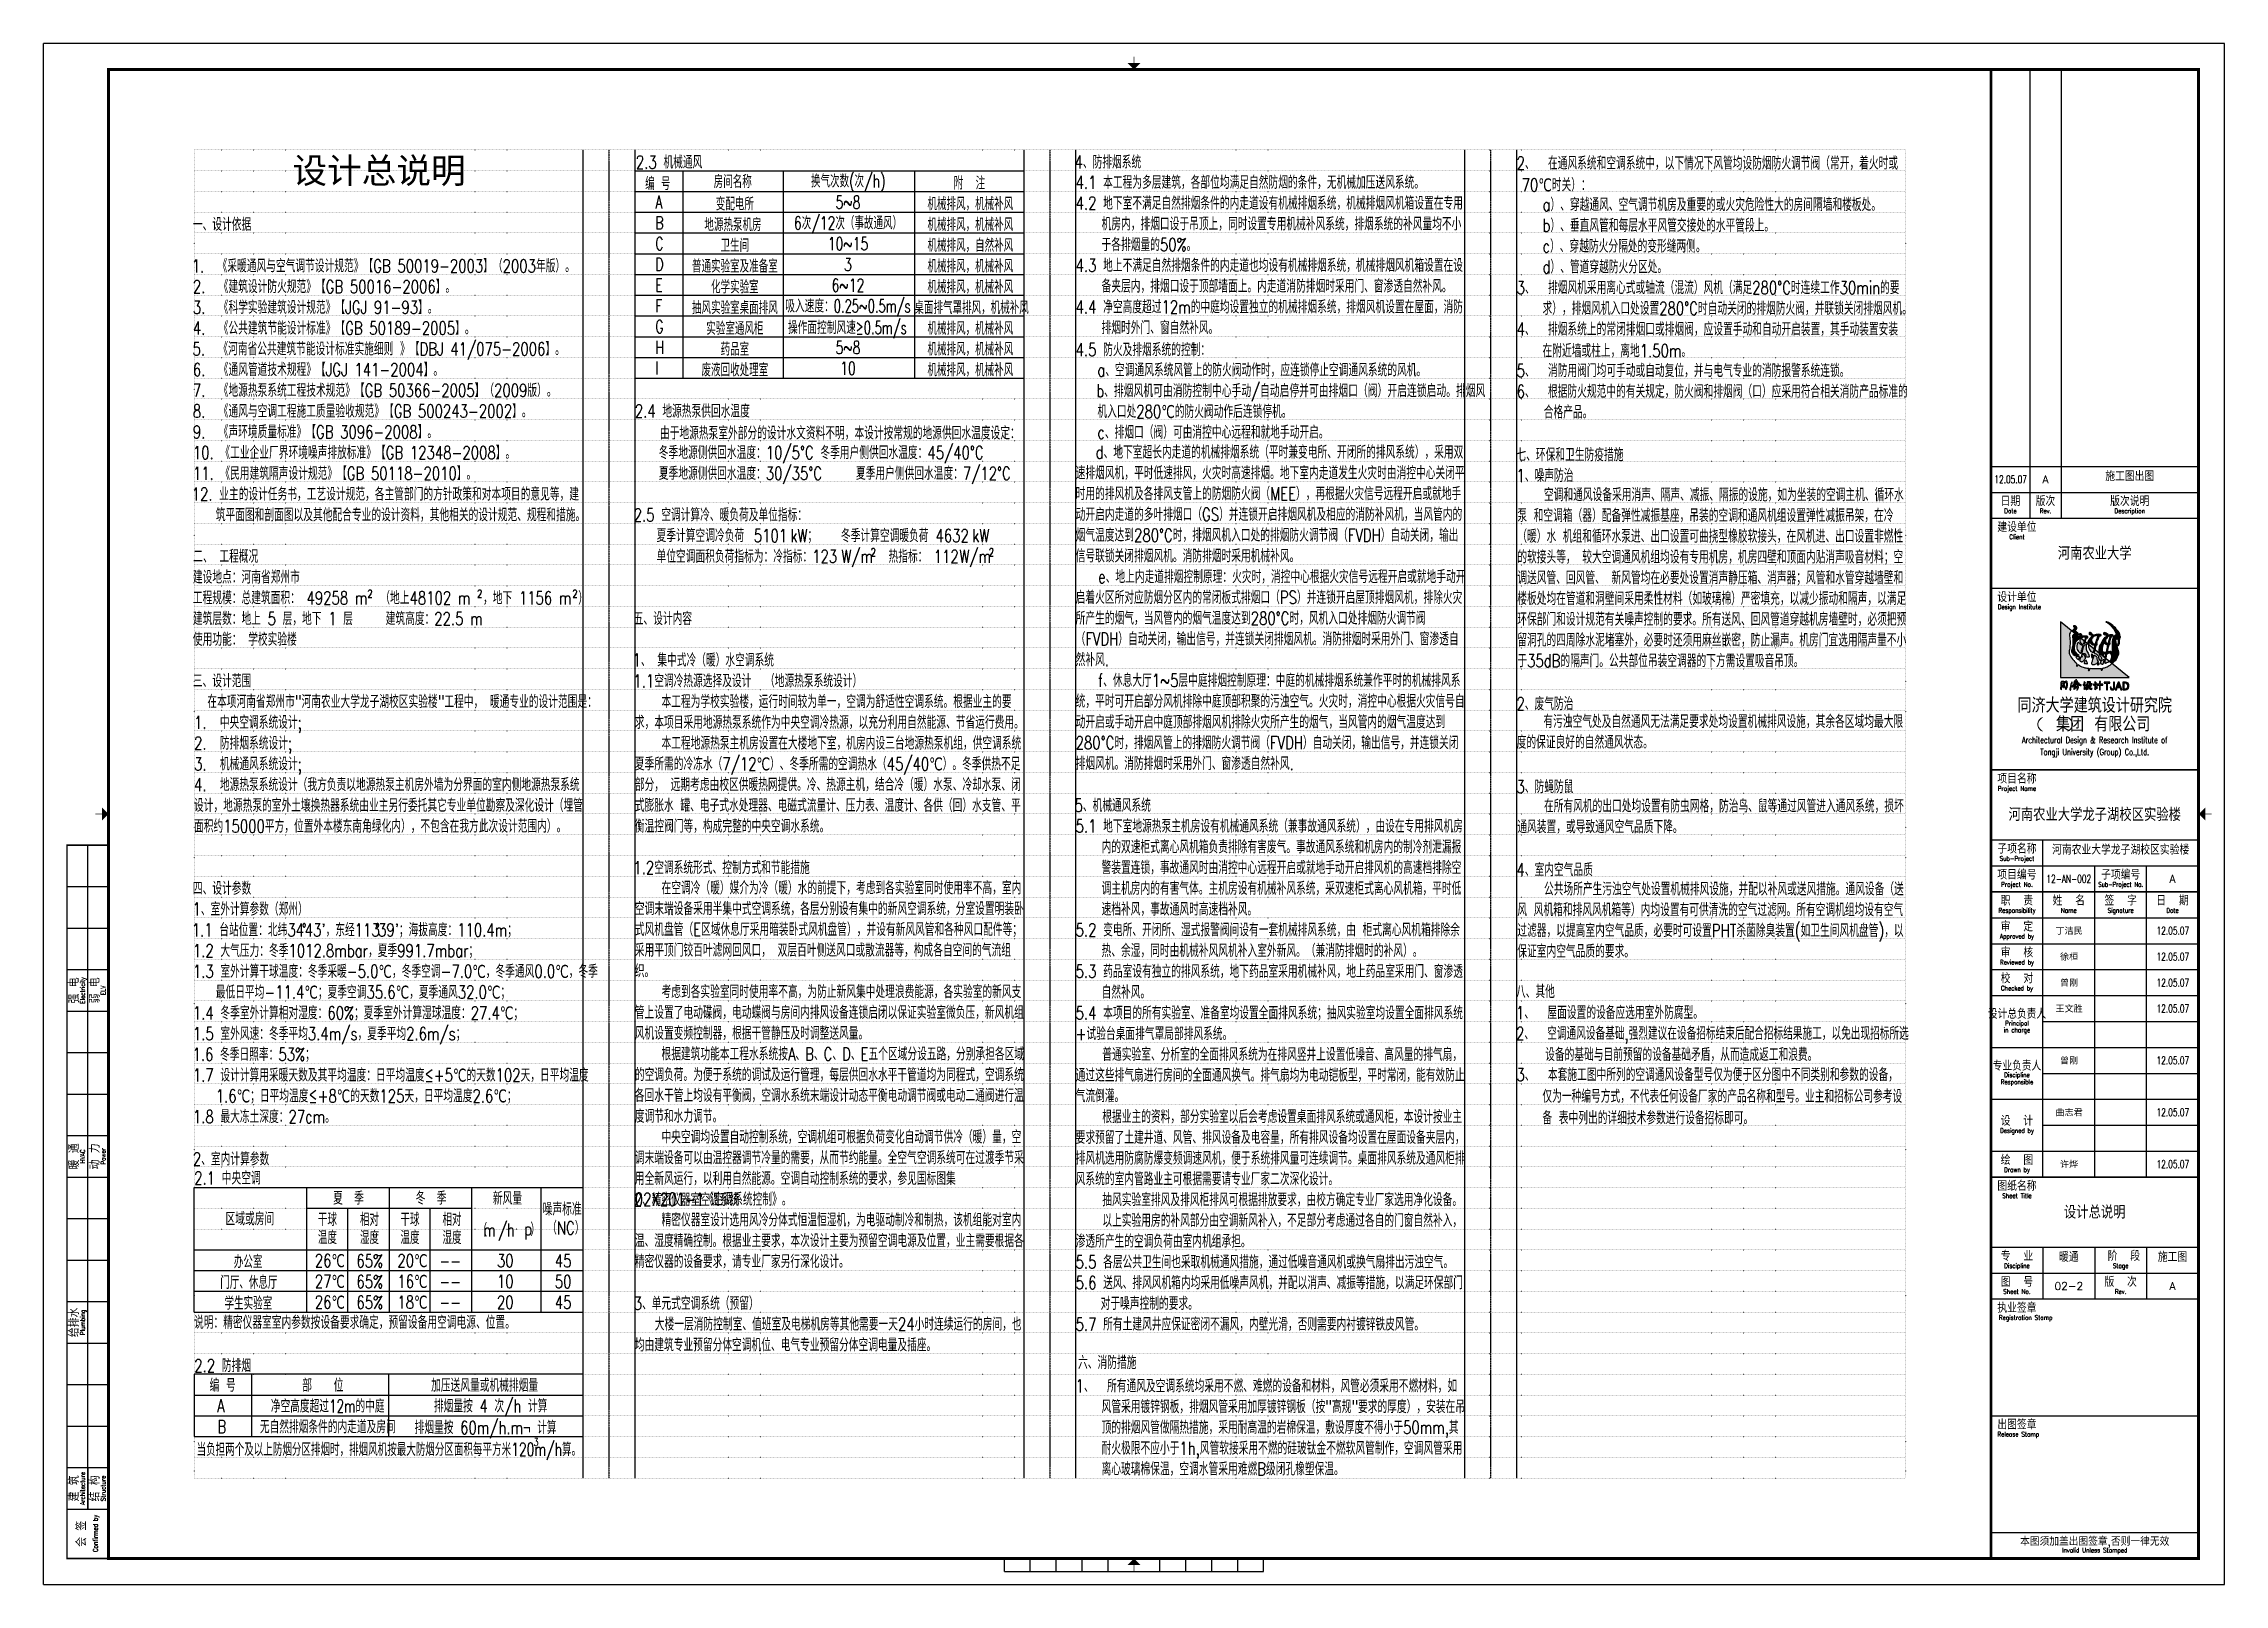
# Model space of a CAD drawing. Extents: x -345393 to -54719, y 203828 to 476815.
# Drawn here: x -345393 to -261293, y 342976 to 402376 of the extents above; entities that cross this region are included whole.
import ezdxf
from ezdxf.enums import TextEntityAlignment as Align

# ---------------------------------------------------------------- set-up
doc = ezdxf.new("R2010")
doc.units = 0
doc.header["$LTSCALE"] = 1000
doc.header["$MEASUREMENT"] = 0
doc.linetypes.add('ACAD_ISO07W100', pattern=[3, 0, -3])
doc.linetypes.add('DASHED', pattern=[0.75, 0.5, -0.25])
doc.layers.get('0').update_dxf_attribs({"color": 252, "linetype": 'CONTINUOUS'})
doc.layers.get('Defpoints').update_dxf_attribs({"color": 252, "linetype": 'CONTINUOUS'})
for name, color, linetype in [('图框', 252, 'CONTINUOUS'), ('暖通-风-标注', 160, 'CONTINUOUS'), ('暖通-风-说明', 3, 'CONTINUOUS')]:
    doc.layers.add(name, color=color, linetype=linetype)
doc.styles.add('HT', font='simhei.ttf')
doc.styles.add('K-SM1', font='romans.shx', dxfattribs={"width": 0.75, "bigfont": 'tjhztxt.shx'})
doc.styles.add('M-TEXT1', font='tj-romans1.shx', dxfattribs={"width": 0.75, "bigfont": 'tj-hztxt1.shx'})
doc.styles.add('TKZ1_tjhts.shx', font='tjromant.shx', dxfattribs={"bigfont": 'tjhts.shx'})
doc.styles.add('TKZ2_tjkts.shx', font='tjromant.shx', dxfattribs={"bigfont": 'tjkts.shx'})
doc.styles.add('图框字1_黑体', font='simhei.ttf')

msp = doc.modelspace()

# ---------------------------------------------------------------- texts
at = {"layer": '图框', "style": 'TKZ1_tjhts.shx'}
for s, height, p in [('设计总说明', 500, (-266292.68459, 357326.49779)), ('02-2', 300, (-267292.68459, 354476.49779))]:
    msp.add_text(s, height=height, dxfattribs=at).set_placement(p, align=Align.MIDDLE_CENTER)
at = {"layer": '暖通-风-标注', "color": 2, "style": 'K-SM1', "width": 0.75}
msp.add_text('由于地源热泵室外部分的设计水文资料不明，本设计按常规的地源供回水温度设定：', height=500, dxfattribs=at).set_placement((-321623.33015, 387113.81194))
at = {"layer": '暖通-风-说明', "style": 'HT'}
msp.add_text('设计总说明', height=980, dxfattribs=at).set_placement((-335798.51518, 396995.3934))
at = {"layer": '暖通-风-说明'}
for s, style, width, p in [('2.3 机械通风', 'M-TEXT1', 0.75, (-322551.09728, 397555.77702)), ('4、防排烟系统', 'K-SM1', 0.75, (-305635.95407, 397558.7487)), ('一、设计依据', 'M-TEXT1', 0.75, (-339635.95407, 395157.86748)), ('1.  《采暖通风与空气调节设计规范》【GB 50019-2003】（2003年版）。', 'M-TEXT1', 0.75, (-339679.2233, 393557.86748)), ('2.  《建筑设计防火规范》【GB 50016-2006】。', 'M-TEXT1', 0.75, (-339635.95407, 392757.86748)), ('4.  《公共建筑节能设计标准》【GB 50189-2005】。', 'M-TEXT1', 0.75, (-339635.95407, 391157.86748)), ('6.  《通风管道技术规程》【JGJ 141-2004】。', 'M-TEXT1', 0.75, (-339635.95407, 389557.86748)), ('7.  《地源热泵系统工程技术规范》【GB 50366-2005】（2009版）。', 'M-TEXT1', 0.75, (-339635.95407, 388757.86748)), ('8.  《通风与空调工程施工质量验收规范》【GB 500243-2002】。', 'M-TEXT1', 0.75, (-339635.95407, 387957.86748)), ('2.4 地源热泵供回水温度', 'M-TEXT1', 0.75, (-322592.68484, 387958.7487)), ('   冬季地源侧供回水温度：10/5°C 冬季用户侧供回水温度：45/40°C', 'M-TEXT1', 0.75, (-322506.14638, 386358.7487)), ('   夏季地源侧供回水温度：30/35°C    夏季用户侧供回水温度：7/12°C', 'M-TEXT1', 0.75, (-322506.14638, 385558.7487)), ('12. 业主的设计任务书，工艺设计规范，各主管部门的方针政策和对本项目的意见等，建', 'M-TEXT1', 0.75, (-339681.6556, 384757.86748)), ('   筑平面图和剖面图以及其他配合专业的设计资料，其他相关的设计规范、规程和措施。', 'M-TEXT1', 0.75, (-339592.68484, 383957.86748)), ('2.5 空调计算冷、暖负荷及单位指标：', 'M-TEXT1', 0.75, (-322635.95407, 383958.7487)), ('   夏季计算空调冷负荷 ', 'M-TEXT1', 0.75, (-322592.68484, 383158.7487)), (' kW；   冬季计算空调暖负荷 ', 'M-TEXT1', 0.75, (-316852.30023, 383158.7487)), (' kW', 'M-TEXT1', 0.75, (-309842.68484, 383158.7487)), ('二、 工程概况', 'M-TEXT1', 0.75, (-339621.531, 382358.7487)), ('   单位空调面积负荷指标为：冷指标： ', 'M-TEXT1', 0.75, (-322592.68484, 382358.7487)), (' W/m', 'M-TEXT1', 0.75, (-314890.76177, 382358.7487)), ('²', 'M-TEXT1', 0.75, (-313491.7233, 382358.7487)), ('  热指标： ', 'M-TEXT1', 0.75, (-313324.12554, 382358.7487)), (' W/m', 'M-TEXT1', 0.75, (-310338.54862, 382358.7487)), ('²', 'M-TEXT1', 0.75, (-308939.51015, 382358.7487)), ('建设地点：河南省郑州市', 'M-TEXT1', 0.75, (-339635.95407, 381558.7487)), ('工程规模：总建筑面积： 49258 m', 'M-TEXT1', 0.75, (-339635.95407, 380758.7487)), ('²', 'M-TEXT1', 0.75, (-332900.37715, 380758.7487)), ('（地上48102 m', 'M-TEXT1', 0.75, (-332407.22073, 380758.7487)), ('²', 'M-TEXT1', 0.75, (-328671.6438, 380758.7487)), ('，地下 1156 m', 'M-TEXT1', 0.75, (-328446.6438, 380758.7487)), ('²', 'M-TEXT1', 0.75, (-324999.52842, 380758.7487)), ('）', 'M-TEXT1', 0.75, (-324774.52842, 380758.7487)), ('建筑层数：地上 5 层，地下 1 层    建筑高度：22.5 m', 'M-TEXT1', 0.75, (-339635.95407, 379958.7487)), ('五、设计内容', 'K-SM1', 0.75, (-322635.95407, 379958.7487)), ('使用功能： 学校实验楼', 'M-TEXT1', 0.75, (-339635.95407, 379158.7487)), ('1、 集中式冷（暖）水空调系统', 'K-SM1', 0.75, (-322679.2233, 378358.7487)), ('三、设计范围', 'M-TEXT1', 0.75, (-339635.95407, 377557.86748)), ('1.1空调冷热源选择及设计', 'K-SM1', 0.75, (-322650.37715, 377558.7487)), ('（地源热泵系统设计）', 'K-SM1', 0.75, (-317573.45407, 377558.7487)), ('5、机械通风系统', 'K-SM1', 0.75, (-305635.95407, 372758.7487)), ('1.2空调系统形式、控制方式和节能措施', 'K-SM1', 0.75, (-322650.37715, 370358.7487)), ('四、设计参数', 'M-TEXT1', 0.75, (-339635.95407, 369558.7487)), ('1、室外计算参数（郑州）', 'M-TEXT1', 0.75, (-339650.37715, 368758.7487)), ('1.1 台站位置：北纬34', 'M-TEXT1', 0.75, (-339679.2233, 367958.7487)), ('°', 'M-TEXT1', 0.75, (-335438.83869, 367958.7487)), ("43'，东经113", 'M-TEXT1', 0.75, (-335323.45407, 367958.7487)), ('°', 'M-TEXT1', 0.75, (-332611.91561, 367958.7487)), ("39'；海拔高度：110.4m；", 'M-TEXT1', 0.75, (-332496.531, 367958.7487)), ('1.2 大气压力：冬季1012.8mbar，夏季991.7mbar；', 'M-TEXT1', 0.75, (-339635.95407, 367158.7487)), ('1.3 室外计算干球温度：冬季采暖-5.0℃，冬季空调-7.0℃，冬季通风0.0℃，冬季', 'M-TEXT1', 0.75, (-339635.95407, 366358.7487)), ('   最低日平均-11.4℃；夏季空调35.6℃，夏季通风32.0℃；', 'M-TEXT1', 0.75, (-339592.68484, 365558.7487)), ('1.4 冬季室外计算相对湿度：60%；夏季室外计算湿球温度：27.4℃；', 'M-TEXT1', 0.75, (-339635.95407, 364758.7487)), ('1.5 室外风速：冬季平均3.4m/s，夏季平均2.6m/s；', 'M-TEXT1', 0.75, (-339635.95407, 363958.7487)), ('1.6 冬季日照率：53%；', 'M-TEXT1', 0.75, (-339650.37715, 363158.7487)), ('1.7 设计计算用采暖天数及其平均温度：日平均温度≤+5℃的天数102天，日平均温度', 'M-TEXT1', 0.75, (-339635.95407, 362358.7487)), ('   1.6℃；日平均温度≤+8℃的天数125天，日平均温度2.6℃；', 'M-TEXT1', 0.75, (-339592.68484, 361558.7487)), ('1.8 最大冻土深度：27cm。', 'M-TEXT1', 0.75, (-339635.95407, 360758.7487)), ('2.1 中央空调', 'M-TEXT1', 0.75, (-339584.87268, 358390.63)), ('2、精密仪器室空调系统', 'K-SM1', 0.75, (-322635.95407, 357558.7487)), ('3、单元式空调系统（预留）', 'K-SM1', 0.75, (-322635.95407, 353558.7487)), ('2.2 防排烟', 'M-TEXT1', 0.75, (-339581.46749, 351158.60144)), ('当负担两个及以上防烟分区排烟时，排烟风机按最大防烟分区面积每平方米120m/h算。', 'K-SM1', 0.7, (-339493.1025, 347926.94192))]:
    msp.add_text(s, height=500, dxfattribs=dict(at, style=style, width=width)).set_placement(p)
at = {"layer": '暖通-风-说明', "linetype": 'Continuous'}
for s, height, style, width, p in [('2、  在通风系统和空调系统中，以下情况下风管均设防烟防火调节阀（常开，着火时或', 500, 'K-SM1', 0.75, (-288587.64484, 397519.45408)), ('编 号', 500, 'K-SM1', 0.7, (-322194.6656, 396729.4677)), ('房间名称', 500, 'K-SM1', 0.7, (-319550.66864, 396805.4677)), ('换气次数(次/h)', 500, 'K-SM1', 0.7, (-315800.75177, 396829.4677)), ('附  注', 500, 'K-SM1', 0.7, (-310296.48701, 396749.06195)), ('70℃时关）：', 500, 'K-SM1', 0.75, (-288393.56398, 396681.1053)), ('A', 500, 'K-SM1', 0.7, (-321801.0422, 396017.72321)), ('机械排风，机械补风', 500, 'K-SM1', 0.7, (-311307.61934, 395950.08875)), ('a）、穿越通风、空气调节机房及重要的或火灾危险性大的房间隔墙和楼板处。', 500, 'K-SM1', 0.75, (-287587.64484, 395919.45408)), ('B', 500, 'K-SM1', 0.7, (-321801.0422, 395217.72321)), ('机械排风，机械补风', 500, 'K-SM1', 0.7, (-311307.61934, 395150.08875)), ('b）、垂直风管和每层水平风管交接处的水平管段上。', 500, 'K-SM1', 0.75, (-287587.64484, 395119.45408)), ('C', 500, 'K-SM1', 0.7, (-321801.0422, 394417.72321)), ('机械排风，自然补风', 500, 'K-SM1', 0.7, (-311307.61934, 394350.08875)), ('c）、穿越防火分隔处的变形缝两侧。', 500, 'K-SM1', 0.75, (-287587.64484, 394319.45408)), ('D', 500, 'K-SM1', 0.7, (-321801.0422, 393617.72321)), ('机械排风，机械补风', 500, 'K-SM1', 0.7, (-311307.61934, 393550.08875)), ('d）、管道穿越防火分区处。', 500, 'K-SM1', 0.75, (-287587.64484, 393519.45408)), ('E', 500, 'K-SM1', 0.7, (-321801.0422, 392817.72321)), ('机械排风，机械补风', 500, 'K-SM1', 0.7, (-311307.61934, 392750.08875)), ('3、  排烟风机采用离心式或轴流（混流）风机（满足280%%dC时连续工作30min的要', 500, 'K-SM1', 0.75, (-288587.64484, 392719.45408)), ('F', 500, 'K-SM1', 0.7, (-321801.0422, 392017.72321)), ('桌面排气罩排风，机械补风', 500, 'K-SM1', 0.7, (-311810.74812, 391950.08875)), ('求），排烟风机入口处设置280%%dC时自动关闭的排烟防火阀，并联锁关闭排烟风机。', 500, 'K-SM1', 0.75, (-287587.64484, 391919.45408)), ('G', 500, 'K-SM1', 0.7, (-321801.0422, 391217.72321)), ('操作面控制风速≥0.5m/s', 500, 'K-SM1', 0.65, (-316686.66636, 391177.97177)), ('机械排风，机械补风', 500, 'K-SM1', 0.7, (-311307.61934, 391150.08875)), ('H', 500, 'K-SM1', 0.7, (-321801.0422, 390417.72321)), ('机械排风，机械补风', 500, 'K-SM1', 0.7, (-311307.61934, 390350.08875)), ('4.5 防火及排烟系统的控制：', 500, 'K-SM1', 0.75, (-305592.68484, 390326.49767)), ('I', 500, 'K-SM1', 0.7, (-321801.0422, 389617.72321)), ('机械排风，机械补风', 500, 'K-SM1', 0.7, (-311307.61934, 389550.08875)), ('   a、空调通风系统风管上的防火阀动作时，应连锁停止空调通风系统的风机。', 500, 'K-SM1', 0.75, (-305592.68484, 389543.16433)), ('5、  消防用阀门均可手动或自动复位，并与电气专业的消防报警系统连锁。', 500, 'K-SM1', 0.75, (-288587.64484, 389519.45408)), ('   b、排烟风机可由消防控制中心手动/自动启停并可由排烟口（阀）开启连锁启动。排烟风', 500, 'K-SM1', 0.72, (-305592.68484, 388743.16433)), ('6、  根据防火规范中的有关规定，防火阀和排烟阀（口）应采用符合相关消防产品标准的', 500, 'K-SM1', 0.75, (-288587.64484, 388719.45408)), ('   机入口处280℃的防火阀动作后连锁停机。', 500, 'K-SM1', 0.75, (-305592.68484, 387943.16433)), ('   c、排烟口（阀）可由消控中心远程和就地手动开启。', 500, 'K-SM1', 0.75, (-305592.68484, 387143.16433)), ('合格产品。', 500, 'K-SM1', 0.75, (-287539.82173, 387919.45408)), ('七、环保和卫生防疫措施', 500, 'K-SM1', 0.75, (-288592.68484, 386276.49767)), ('1、噪声防治', 500, 'K-SM1', 0.75, (-288592.68484, 385476.49767)), ('2、废气防治', 500, 'K-SM1', 0.75, (-288592.68484, 376676.49767)), ('3、防蝇防鼠', 500, 'K-SM1', 0.75, (-288592.68484, 373476.49767)), ('4、室内空气品质', 500, 'K-SM1', 0.75, (-288592.68484, 370276.49767)), ('八、其他', 500, 'K-SM1', 0.75, (-288611.42765, 365579.45487)), ('1、  屋面设置的设备应选用室外防腐型。', 500, 'K-SM1', 0.75, (-288609.833, 364770.21061)), ('2、  空调通风设备基础,强烈建议在设备招标结束后配合招标结果施工，以免出现招标所选', 500, 'K-SM1', 0.745, (-288609.833, 363970.21061)), ('设备的基础与目前预留的设备基础矛盾，从而造成返工和浪费。', 500, 'K-SM1', 0.75, (-287485.63076, 363152.593)), ('2、室内计算参数', 500, 'M-TEXT1', 0.75, (-339636.88162, 359125.61981)), ('夏', 500, 'M-TEXT1', 0.75, (-334228.16025, 357617.08887)), ('季', 500, 'M-TEXT1', 0.75, (-333416.68609, 357617.08887)), ('冬', 500, 'M-TEXT1', 0.75, (-331045.1186, 357617.08887)), ('季', 500, 'M-TEXT1', 0.75, (-330233.64445, 357617.08887)), ('新风量', 500, 'M-TEXT1', 0.75, (-328066.90866, 357607.45241)), ('噪声标准', 500, 'M-TEXT1', 0.75, (-326143.68925, 357195.43949)), ('区域或房间', 500, 'M-TEXT1', 0.75, (-338376.26892, 356818.97304)), ('温度', 500, 'M-TEXT1', 0.7, (-334814.81725, 356096.95341)), ('干球', 500, 'M-TEXT1', 0.7, (-334814.81725, 356794.95341)), ('相对', 500, 'M-TEXT1', 0.7, (-333193.29955, 356792.10278)), ('湿度', 500, 'M-TEXT1', 0.7, (-333193.29955, 356094.10278)), ('温度', 500, 'M-TEXT1', 0.7, (-331631.77561, 356096.95341)), ('干球', 500, 'M-TEXT1', 0.7, (-331631.77561, 356794.95341)), ('相对', 500, 'M-TEXT1', 0.7, (-330010.25791, 356792.10278)), ('湿度', 500, 'M-TEXT1', 0.7, (-330010.25791, 356094.10278)), ('（', 500, 'M-TEXT1', 0.75, (-328661.49272, 356390.7892)), ('m%%173', 500, 'M-TEXT1', 0.75, (-328442.28565, 356390.7892)), ('/', 500, 'M-TEXT1', 0.75, (-327867.08395, 356390.7892)), ('h', 500, 'M-TEXT1', 0.75, (-327534.3022, 356390.7892)), ('·', 500, 'M-TEXT1', 0.75, (-327216.36133, 356470.8058)), ('p', 500, 'M-TEXT1', 0.75, (-326859.5277, 356433.52404)), ('）', 500, 'M-TEXT1', 0.75, (-326620.10239, 356410.7892)), ('（NC）', 500, 'M-TEXT1', 0.75, (-325975.12247, 356470.48158)), ('门厅、休息厅', 500, 'M-TEXT1', 0.7, (-338580.72926, 354366.22527)), ('办公室', 500, 'M-TEXT1', 0.7, (-338057.88491, 355166.22527)), ('26℃', 500, 'M-TEXT1', 0.75, (-334934.4097, 355206.62261)), ('27℃', 500, 'M-TEXT1', 0.75, (-334934.4097, 354406.62261)), ('65%', 500, 'M-TEXT1', 0.75, (-333330.15949, 355197.31769)), ('20℃', 500, 'M-TEXT1', 0.75, (-331751.36806, 355206.62261)), ('16℃', 500, 'M-TEXT1', 0.75, (-331751.36806, 354406.62261)), ('--', 500, 'M-TEXT1', 0.75, (-330129.40106, 355197.31769)), ('30', 500, 'M-TEXT1', 0.75, (-327910.7528, 355203.67732)), ('10', 500, 'M-TEXT1', 0.75, (-327910.7528, 354403.67732)), ('45', 500, 'M-TEXT1', 0.75, (-325678.37935, 355200.13707)), ('学生实验室', 500, 'M-TEXT1', 0.7, (-338415.09042, 353566.22527)), ('26℃', 500, 'M-TEXT1', 0.75, (-334934.4097, 353606.62261)), ('65%', 500, 'M-TEXT1', 0.75, (-333330.15949, 354397.31769)), ('65%', 500, 'M-TEXT1', 0.75, (-333330.15949, 353597.31769)), ('18℃', 500, 'M-TEXT1', 0.75, (-331751.36806, 353606.62261)), ('--', 500, 'M-TEXT1', 0.75, (-330129.40106, 354397.31769)), ('20', 500, 'M-TEXT1', 0.75, (-327910.7528, 353603.67732)), ('50', 500, 'M-TEXT1', 0.75, (-325678.37935, 354400.13707)), ('45', 500, 'M-TEXT1', 0.75, (-325678.37935, 353600.13707)), ('--', 500, 'M-TEXT1', 0.75, (-330129.40106, 353597.31769)), ('六、消防措施', 500, 'K-SM1', 0.75, (-305500.96066, 351276.49767)), ('编 号', 500, 'M-TEXT1', 0.75, (-338991.11825, 350399.4677)), ('部   位', 500, 'M-TEXT1', 0.75, (-335418.60203, 350399.4677)), ('加压送风量或机械排烟量', 500, 'M-TEXT1', 0.75, (-330448.70877, 350399.4677)), ('A', 500, 'M-TEXT1', 0.75, (-338706.72112, 349617.72321)), ('净空高度超过12m的中庭', 500, 'M-TEXT1', 0.68, (-336630.54027, 349599.60507)), ('排烟量按 4 次/h 计算', 500, 'M-TEXT1', 0.75, (-330341.83406, 349604.36628)), ('B', 500, 'M-TEXT1', 0.75, (-338689.53283, 348809.10828)), ('无自然排烟条件的内走道及房间', 500, 'M-TEXT1', 0.68, (-337052.00315, 348799.60507)), ('排烟量按 60m%%173/h.m%%172 计算', 500, 'M-TEXT1', 0.75, (-331086.33667, 348772.81804)), ('3', 300, 'K-SM1', 0.75, (-326497.15596, 348315.2183))]:
    msp.add_text(s, height=height, dxfattribs=dict(at, style=style, width=width)).set_placement(p)
at = {"layer": '暖通-风-说明', "linetype": 'Continuous', "style": 'K-SM1'}
for s, width, p in [('变配电所', 0.7, (-318735.16158, 395946.36887)), ('5~8', 0.7, (-314372.14076, 396011.41358)), ('地源热泵机房', 0.7, (-318808.01446, 395146.36887)), ('6次/12次（事故通风）', 0.7, (-314372.14076, 395211.41358)), ('卫生间', 0.7, (-318735.16158, 394346.36887)), ('10~15', 0.7, (-314372.14076, 394411.41358)), ('普通实验室及准备室', 0.7, (-318735.16158, 393546.36887)), ('3', 0.7, (-314372.14076, 393611.41358)), ('化学实验室', 0.7, (-318735.16158, 392746.36887)), ('6~12', 0.7, (-314372.14076, 392811.41358)), ('抽风实验室桌面排风', 0.7, (-318735.16158, 391946.36887)), ('吸入速度：0.25~0.5m/s', 0.65, (-314372.14076, 392011.41358)), ('实验室通风柜', 0.7, (-318735.16158, 391146.36887)), ('药品室', 0.7, (-318735.16158, 390346.36887)), ('5~8', 0.7, (-314372.14076, 390411.41358)), ('废液回收处理室', 0.7, (-318735.16158, 389546.36887)), ('10', 0.7, (-314372.14076, 389611.41358))]:
    msp.add_text(s, height=500, dxfattribs=dict(at, width=width)).set_placement(p, align=Align.CENTER)
at = {"layer": '暖通-风-说明', "color": 2, "style": 'M-TEXT1', "width": 0.75}
for s, p in [('3.  《科学实验建筑设计规范》【JGJ 91-93】。', (-339635.95407, 391957.86748)), ('5.  《河南省公共建筑节能设计标准实施细则 》【DBJ 41/075-2006】。', (-339650.37715, 390357.86748)), ('9.  《声环境质量标准》【GB 3096-2008】。', (-339635.95407, 387157.86748)), ('10. 《工业企业厂界环境噪声排放标准》【GB 12348-2008】。', (-339635.95407, 386357.86748)), ('11. 《民用建筑隔声设计规范》【GB 50118-2010】。', (-339635.95407, 385557.86748)), ('5101', (-318006.14638, 383158.7487)), ('4632', (-310996.531, 383158.7487)), ('123', (-315756.14638, 382358.7487)), ('112', (-311066.49766, 382358.7487))]:
    msp.add_text(s, height=500, dxfattribs=at).set_placement(p)
at = {"layer": '暖通-风-说明', "linetype": 'Continuous', "style": 'K-SM1', "width": 0.75}
msp.add_text('说明：精密仪器室室内参数按设备要求确定，预留设备用空调电源、位置。', height=500, dxfattribs=at).set_placement((-339592.68484, 353076.49767), align=Align.MIDDLE_LEFT)
at = {"layer": '暖通-风-说明', "char_height": 500, "width": 15000, "attachment_point": 1, "line_spacing_factor": 0.96}
for s, insert, style in [('\\pi-1000,l1000;4.1 本工程为多层建筑，各部位均满足自然防烟的条件，无机械加压送风系统。 \\P4.2 地下室不满足自然排烟条件的内走道设有机械排烟系统，机械排烟风机箱设置在专用机房内，排烟口设于吊顶上，同时设置专用机械补风系统，排烟系统的补风量均不小于各排烟量的50%。\\P4.3 地上不满足自然排烟条件的内走道也均设有机械排烟系统，机械排烟风机箱设置在设备夹层内，排烟口设于顶部墙面上。内走道消防排烟时采用门、窗渗透自然补风。\\P4.4 净空高度超过12m的中庭均设置独立的机械排烟系统，排烟风机设置在屋面，消防排烟时外门、窗自然补风。 ', (-305592.68484, 397276.49767), 'K-SM1'), ('\\pt697.101;   d、地下室超长内走道的机械排烟系统（平时兼变电所、开闭所的排风系统），采用双速排烟风机，平时低速排风，火灾时高速排烟。地下室内走道发生火灾时由消控中心关闭平时用的排风机及各排风支管上的防烟防火阀（MEE），再根据火灾信号远程开启或就地手动开启内走道的多叶排烟口（GS）并连锁开启排烟风机及相应的消防补风机，当风管内的烟气温度达到280%%DC时，排烟风机入口处的排烟防火调节阀（FVDH）自动关闭，输出信号联锁关闭排烟风机。消防排烟时采用机械补风。\\P\\pi868.056,t9440.28;e、地上内走道排烟控制原理：火灾时，消控中心根据火灾信号远程开启或就地手动开启着火区所对应防烟分区内的常闭板式排烟口（PS）并连锁开启屋顶排烟风机，排除火灾所产生的烟气，当风管内的烟气温度达到280%%DC时，风机入口处排烟防火调节阀（FVDH）自动关闭，输出信号，并连锁关闭排烟风机。消防排烟时采用外门、窗渗透自然补风.\\Pf、休息大厅1~5层中庭排烟控制原理：中庭的机械排烟系统兼作平时的机械排风系统，平时可开启部分风机排除中庭顶部积聚的污浊空气。火灾时，消控中心根据火灾信号自动开启或手动开启中庭顶部排烟风机排除火灾所产生的烟气，当风管内的烟气温度达到280%%DC时，排烟风管上的排烟防火调节阀（FVDH）自动关闭，输出信号，并连锁关闭排烟风机。消防排烟时采用外门、窗渗透自然补风.', (-305592.68484, 386875.68563), 'K-SM1'), ('  在本项河南省郑州市"河南农业大学龙子湖校区实验楼"工程中， 暖通专业的设计范围是：\\P1.  中央空调系统设计;\\P2.  防排烟系统设计;\\P3.  机械通风系统设计;\\P4.  地源热泵系统设计（我方负责以地源热泵主机房外墙为分界面的室内侧地源热泵系统设计，地源热泵的室外土壤换热器系统由业主另行委托其它专业单位勘察及深化设计（埋管面积约15000平方，位置外本楼东南角绿化内），不包含在我方此次设计范围内）。', (-339592.68484, 377257.86748), 'M-TEXT1'), ('    本工程为学校实验楼，运行时间较为单一，空调为舒适性空调系统。根据业主的要求，本项目采用地源热泵系统作为中央空调冷热源，以充分利用自然能源、节省运行费用。\\P    本工程地源热泵主机房设置在大楼地下室，机房内设三台地源热泵机组，供空调系统夏季所需的冷冻水（7/12℃）、冬季所需的空调热水（45/40℃）。冬季供热不足部分， 远期考虑由校区供暖热网提供。冷、热源主机，结合冷（暖）水泵、冷却水泵、闭式膨胀水 罐、电子式水处理器、电磁式流量计、压力表、温度计、各供（回）水支管、平衡温控阀门等，构成完整的中央空调水系统。', (-322592.68484, 377258.7487), 'K-SM1'), ('\\pi-1000,l1000;5.1 地下室地源热泵主机房设有机械通风系统（兼事故通风系统），由设在专用排风机房内的双速柜式离心风机箱负责排除有害废气。事故通风系统和机房内的制冷剂泄漏报警装置连锁，事故通风时由消控中心远程开启或就地手动开启排风机的高速档排除空调主机房内的有害气体。主机房设有机械补风系统，采双速柜式离心风机箱，平时低速档补风，事故通风时高速档补风。\\P5.2 变电所、开闭所、湿式报警阀间设有一套机械排风系统，由 柜式离心风机箱排除余热、余湿，同时由机械补风风机补入室外新风。（兼消防排烟时的补风）。\\P5.3 药品室设有独立的排风系统，地下药品室采用机械补风，地上药品室采用门、窗渗透自然补风。\\P\\pi0,l0;5.4 本项目的所有实验室、准备室均设置全面排风系统；抽风实验室均设置全面排风系统+试验台桌面排气罩局部排风系统。 \\P    普通实验室、分析室的全面排风系统为在排风竖井上设置低噪音、高风量的排气扇，通过这些排气扇进行房间的全面通风换气。排气扇均为电动铠板型，平时常闭，能有效防止气流倒灌。\\P    根据业主的资料，部分实验室以后会考虑设置桌面排风系统或通风柜，本设计按业主要求预留了土建井道、风管、排风设备及电容量，所有排风设备均设置在屋面设备夹层内，排风机选用防腐防爆变频调速风机，便于系统排风量可连续调节。桌面排风系统及通风柜排风系统的室内管路业主可根据需要请专业厂家二次深化设计。\\P    抽风实验室排风及排风柜排风可根据排放要求，由校方确定专业厂家选用净化设备。\\P    以上实验用房的补风部分由空调新风补入，不足部分考虑通过各自的门窗自然补入，渗透所产生的空调负荷由室内机组承担。\\P\\pi-962.963,l962.963;5.5 各层公共卫生间也采取机械通风措施，通过低噪音通风机或换气扇排出污浊空气。\\P5.6 送风、排风风机箱内均采用低噪声风机，并配以消声、减振等措施，以满足环保部门对于噪声控制的要求。\\P\\pi0,l0;5.7 所有土建风井应保证密闭不漏风，内壁光滑，否则需要内衬镀锌铁皮风管。', (-305592.68484, 372458.7487), 'K-SM1'), ('    在空调冷（暖）媒介为冷（暖）水的前提下，考虑到各实验室同时使用率不高，室内空调末端设备采用半集中式空调系统，各层分别设有集中的新风空调系统，分室设置明装卧式风机盘管（E区域休息厅采用暗装卧式风机盘管），并设有新风风管和各种风口配件等；采用平顶门铰百叶滤网回风口， 双层百叶侧送风口或散流器等，构成各自空间的气流组织。 \\P    考虑到各实验室同时使用率不高，为防止新风集中处理浪费能源，各实验室的新风支管上设置了电动碟阀，电动蝶阀与房间内排风设备连锁启闭以保证实验室微负压，新风机组风机设置变频控制器，根据干管静压及时调整送风量。\\P    根据建筑功能本工程水系统按A、B、C、D、E五个区域分设五路，分别承担各区域的空调负荷。为便于系统的调试及运行管理，每层供回水水平干管道均为同程式，空调系统各回水干管上均设有平衡阀，空调水系统末端设计动态平衡电动调节阀或电动二通阀进行温度调节和水力调节。\\P    中央空调均设置自动控制系统，空调机组可根据负荷变化自动调节供冷（暖）量，空调末端设备可以由温控器调节冷量的需要，从而节约能量。全空气空调系统可在过渡季节采用全新风运行，以利用自然能源。空调自动控制系统的要求，参见国标图集 02X201-1《空调系统控制》。', (-322592.68484, 370075.68563), 'K-SM1'), ('    精密仪器室设计选用风冷分体式恒温恒湿机，为电驱动制冷和制热，该机组能对室内温、湿度精确控制。根据业主要求，本次设计主要为预留空调电源及位置，业主需要根据各精密仪器的设备要求，请专业厂家另行深化设计。', (-322592.68484, 357275.68563), 'K-SM1'), ('   大楼一层消防控制室、值班室及电梯机房等其他需要一天24小时连续运行的房间，也均由建筑专业预留分体空调机位、电气专业预留分体空调电量及插座。', (-322592.68484, 353258.7487), 'K-SM1')]:
    msp.add_mtext(s, dxfattribs=dict(at, insert=insert, style=style))
at = {"layer": '暖通-风-说明', "linetype": 'Continuous', "char_height": 500, "attachment_point": 1, "style": 'K-SM1'}
for s, insert, width in [('\\pi-1000,l1000;4、  排烟系统上的常闭排烟口或排烟阀，应设置手动和自动开启装置，其手动装置安装在附近墙或柱上，离地1.50m。', (-288587.64484, 391619.45408), 14822.6940382), ('\\pi-1000,l1000;3、  本套施工图中所列的空调通风设备型号仅为便于区分图中不同类别和参数的设备，仅为一种编号方式，不代表任何设备厂家的产品名称和型号。业主和招标公司参考设备 表中列出的详细技术参数进行设备招标即可。', (-288592.68484, 362876.49767), 15000)]:
    msp.add_mtext(s, dxfattribs=dict(at, insert=insert, width=width))
at = {"layer": '暖通-风-说明', "linetype": 'Continuous', "char_height": 500, "width": 15000, "attachment_point": 1, "line_spacing_factor": 0.96, "style": 'K-SM1'}
for s, insert in [('    空调和通风设备采用消声、隔声、减振、隔振的设施，如为坐装的空调主机、循环水泵 和空调箱（器）配备弹性减振基座，吊装的空调和通风机组设置弹性减振吊架，在冷（暖）水 机组和循环水泵进、出口设置可曲挠型橡胶软接头，在风机进、出口设置非燃性的软接头等， 较大空调通风机组均设有专用机房，机房四壁和顶面内贴消声吸音材料；空调送风管、回风管、 新风管均在必要处设置消声静压箱、消声器；风管和水管穿越墙壁和楼板处均在管道和洞壁间采用柔性材料（如玻璃棉）严密填充，以减少振动和隔声，以满足环保部门和设计规范有关噪声控制的要求。所有送风、回风管道穿越机房墙壁时，必须把预留洞孔的四周除水泥堵塞外，必要时还须用麻丝嵌密，防止漏声。机房门宜选用隔声量不小于35dB的隔声门。公共部位吊装空调器的下方需设置吸音吊顶。\\P    {\\H1.909x;\\P}\\P    ', (-288560.53943, 385234.11385)), ('    有污浊空气处及自然通风无法满足要求处均设置机械排风设施，其余各区域均最大限度的保证良好的自然通风状态。', (-288584.25604, 376492.25044)), ('    在所有风机的出口处均设置有防虫网格，防治鸟、鼠等通过风管进入通风系统，损坏通风装置，或导致通风空气品质下降。', (-288560.53943, 373234.11385)), ('    公共场所产生污浊空气处设置机械排风设施，并配以补风或送风措施。通风设备（送风 风机箱和排风风机箱等）内均设置有可供清洗的空气过滤网。所有空调机组均设有空气过滤器，以提高室内空气品质，必要时可设置PHT杀菌除臭装置(如卫生间风机盘管)，以保证室内空气品质的要求。', (-288560.53943, 370034.11385)), ('\\pi-1000,l1000;1、  所有通风及空调系统均采用不燃、难燃的设备和材料，风管必须采用不燃材料，如风管采用镀锌钢板，排烟风管采用加厚镀锌钢板（按"高规"要求的厚度），安装在吊顶的排烟风管做隔热措施，采用耐高温的岩棉保温，敷设厚度不得小于50mm,其耐火极限不应小于1h,风管软接采用不燃的硅玻钛金不燃软风管制作，空调风管采用离心玻璃棉保温，空调水管采用难燃B级闭孔橡塑保温。', (-305592.68484, 350876.49767))]:
    msp.add_mtext(s, dxfattribs=dict(at, insert=insert))

# ---------------------------------------------------------------- blocks, each defined once
blk = doc.blocks.new('TJAD_TK_LOGO')
at = {"layer": '图框'}
for points in [[(0.309, 0.239, -0.055111), (0.298, 0.218, -0.399817), (0.289, 0.213, -0.15154), (0.281, 0.216, -0.301448), (0.281, 0.226, 0.010306), (0.289, 0.248, -0.01851), (0.216, 0.33, -0.103184), (0.157, 0.423, -0.120959), (0.156, 0.5, 0.063512), (0.168, 0.638, 0.024265), (0.163, 0.716, -0.039016), (0.159, 0.759, -0.148803), (0.167, 0.795, -0.063522), (0.19, 0.819, -0.021561), (0.199, 0.827), (0, 0.989), (0, 0.014), (1.2, 0.014), (0.901, 0.256, -0.02734), (0.87, 0.232, -0.056811), (0.802, 0.195, -0.043653), (0.743, 0.178, 0.070224), (0.74, 0.168, -0.155586), (0.734, 0.146, -0.268078), (0.715, 0.144, 0.046034), (0.714, 0.151, -0.10837), (0.716, 0.158, 0.067272), (0.719, 0.172, 0.007869), (0.606, 0.171, -0.018474), (0.519, 0.174, 0.089356), (0.513, 0.16, -0.084297), (0.509, 0.144, -0.378712), (0.498, 0.137, -0.129516), (0.487, 0.142, 0.010082), (0.489, 0.148, -0.06366), (0.493, 0.159, -0.047427), (0.496, 0.17, 0.412458), (0.493, 0.175, 0.04646), (0.459, 0.179, -0.083304), (0.398, 0.192, -0.056916)], [(0.278, 0.851, 0.150805), (0.286, 0.87, 0.118181), (0.284, 0.888, 0.061251), (0.278, 0.901, 0.110829), (0.266, 0.912, 0.065976), (0.248, 0.919, 0.129921), (0.229, 0.92, 0.40681), (0.226, 0.916, 0.07663), (0.23, 0.907, -0.019502), (0.237, 0.896, -0.085799), (0.241, 0.884, -0.150999), (0.235, 0.858, -0.086307), (0.225, 0.846, -0.019332), (0.206, 0.833, 0.015742), (0.199, 0.827), (0.264, 0.775, -0.014783), (0.267, 0.774, -0.092021), (0.285, 0.767, -0.021612), (0.299, 0.758, 0.020501), (0.302, 0.757, -0.138406), (0.302, 0.756, -0.004327), (0.304, 0.756, 0.041521), (0.307, 0.755, 0.017006), (0.309, 0.756, 0.175362), (0.313, 0.76, 0.115175), (0.313, 0.77, 0.133458), (0.302, 0.795, 0.090138), (0.282, 0.811, 0.068529), (0.267, 0.817, -0.013934), (0.257, 0.819, -0.201719), (0.25, 0.824, -0.378426), (0.25, 0.831, -0.084166), (0.26, 0.837, 0.070184)], [(0.264, 0.775, 0.064867), (0.248, 0.774, 0.116531), (0.226, 0.765, 0.208218), (0.216, 0.75, 0.02194), (0.216, 0.741, -0.003556), (0.223, 0.64, -0.008585), (0.225, 0.606, -0.036626), (0.224, 0.587, -0.030322), (0.219, 0.565, 0.008639), (0.208, 0.528, 0.029199), (0.201, 0.493, 0.047639), (0.199, 0.469, 0.083135), (0.203, 0.45, 0.077424), (0.222, 0.419, 0.095524), (0.251, 0.392, 0.133345), (0.255, 0.391, 0.037671), (0.266, 0.395, -0.074764), (0.289, 0.401, -0.017227), (0.311, 0.402, 0.103318), (0.324, 0.403, 0.529251), (0.324, 0.406, 0.058891), (0.31, 0.414, -0.106556), (0.272, 0.441, -0.157893), (0.244, 0.5, -0.090292), (0.241, 0.541, -0.061166), (0.257, 0.612, -0.11155), (0.27, 0.637, -0.016825), (0.293, 0.661, -0.002917), (0.333, 0.697, 0.013927), (0.345, 0.708)], [(0.474, 0.731, 0.018572), (0.473, 0.731), (0.473, 0.732, 0.06936), (0.47, 0.733, 0.047212), (0.46, 0.735, 0.024282), (0.443, 0.735, -0.000753), (0.412, 0.735, -0.013374), (0.392, 0.736, -0.164458), (0.382, 0.74, -0.15617), (0.376, 0.751, 0.064833), (0.371, 0.765, 0.17195), (0.36, 0.774, 0.077232), (0.348, 0.779, 0.099365), (0.341, 0.778, 0.128164), (0.335, 0.776, 0.199677), (0.331, 0.766, 0.156287), (0.335, 0.754, 0.086381), (0.343, 0.746, 0.029794), (0.351, 0.742, -0.218512), (0.359, 0.734, -0.050196), (0.36, 0.726, -0.223734), (0.356, 0.72, -0.013892), (0.345, 0.708), (0.359, 0.697, -0.00619), (0.387, 0.712, -0.093205), (0.434, 0.721, -0.103421), (0.439, 0.72, -0.384925), (0.441, 0.717, -0.045853), (0.438, 0.703, -0.014561), (0.423, 0.658, 0.006316), (0.419, 0.648), (0.432, 0.637, -0.003465), (0.435, 0.644, -0.002724), (0.456, 0.704, -0.338072), (0.461, 0.707, 0.005218), (0.473, 0.707, 0.309415), (0.476, 0.708, 0.132077), (0.479, 0.71, 0.147744), (0.481, 0.715, 0.135646), (0.481, 0.723, 0.18433)], [(0.756, 0.375, 0.010654), (0.758, 0.371, 0.091005), (0.765, 0.363, 0.311976), (0.77, 0.363)]]:
    blk.add_hatch(color=256, dxfattribs=at).paths.add_polyline_path(points)
h = blk.add_hatch(color=256, dxfattribs=at)
h.paths.add_polyline_path([(0.712, 0.755, 0.083086), (0.708, 0.761, 0.127732), (0.701, 0.764, 0.060999), (0.673, 0.768, 0.050289), (0.649, 0.769, 0.061315), (0.626, 0.765, -0.058239), (0.605, 0.759, -0.023274), (0.577, 0.756, -0.318074), (0.565, 0.762, -0.012807), (0.546, 0.787, 0.176594), (0.527, 0.801, 0.141446), (0.512, 0.802, 0.254042), (0.501, 0.793, 0.094349), (0.5, 0.777, 0.272202), (0.507, 0.767, 0.06938), (0.523, 0.763, -0.099001), (0.54, 0.758, -0.173209), (0.549, 0.747, -0.244282), (0.547, 0.738, -0.042049), (0.531, 0.716, 0.019533), (0.504, 0.683, 0.074328), (0.489, 0.659, -0.003717), (0.466, 0.61), (0.494, 0.587, -0.03259), (0.498, 0.607, -0.114709), (0.504, 0.617), (0.507, 0.619), (0.509, 0.62), (0.512, 0.62), (0.514, 0.619), (0.523, 0.614), (0.529, 0.609), (0.548, 0.592), (0.554, 0.586), (0.555, 0.586, 0.137325), (0.563, 0.582, 0.052206), (0.581, 0.58, -0.039081), (0.596, 0.578, -0.061234), (0.6, 0.577, -0.389955), (0.602, 0.574, -0.015439), (0.601, 0.566, -0.009793), (0.592, 0.514, -0.001555), (0.591, 0.509), (0.606, 0.496, -0.005675), (0.613, 0.522, 0.021764), (0.624, 0.57, -0.037231), (0.627, 0.579, -0.166808), (0.63, 0.581, 0.014415), (0.637, 0.584, 0.232872), (0.642, 0.591, 0.087887), (0.641, 0.601, 0.002273), (0.638, 0.615, -0.178357), (0.638, 0.619, -0.001216), (0.651, 0.66, -0.011476), (0.664, 0.699, -0.017032), (0.676, 0.729, -0.192629), (0.689, 0.74, -0.05264), (0.702, 0.745, 0.121865), (0.712, 0.748, 0.384919)])
h.paths.add_polyline_path([(0.597, 0.737, -0.021509), (0.628, 0.747, -0.053885), (0.638, 0.749, -0.363115), (0.652, 0.741, -0.093078), (0.646, 0.705, 0.023125), (0.622, 0.626, -0.067346), (0.613, 0.603, -0.278742), (0.606, 0.6, -0.067064), (0.586, 0.602, -0.223721), (0.563, 0.619, -0.070697), (0.543, 0.661, -0.171192), (0.544, 0.69, -0.090372), (0.564, 0.717, -0.097027)], flags=16)
h = blk.add_hatch(color=256, dxfattribs=at)
h.paths.add_polyline_path([(0.982, 0.688, -0.266995), (0.988, 0.691, -0.078548), (0.994, 0.689, -0.061401), (1.001, 0.685, -0.140506), (1.007, 0.676, -0.075077), (1.01, 0.653, -0.023792), (1.008, 0.62, 0.028581), (1.007, 0.585, 0.083513), (1.009, 0.572, 0.556873), (1.014, 0.571, 0.099876), (1.028, 0.596, 0.058859), (1.035, 0.633, 0.00868), (1.036, 0.66, -0.055868), (1.045, 0.71, 0.012909), (1.049, 0.719, 0.07627), (1.048, 0.734, 0.168287), (0.983, 0.856, 0.045812), (0.89, 0.946, 0.082299), (0.824, 0.983, 0.045024), (0.802, 0.988, 0.184323), (0.796, 0.987, 0.401214), (0.797, 0.985, 0.073894), (0.803, 0.98, 0.009968), (0.828, 0.967, -0.045085), (0.849, 0.953, -0.042435), (0.89, 0.913, -0.014659), (0.933, 0.859, -0.075958), (0.979, 0.767, 0.183281), (0.919, 0.704, 0.093166), (0.905, 0.577, 0.002645), (0.905, 0.539), (0.95, 0.539, -0.021718), (0.951, 0.561, -0.060902), (0.951, 0.563, -0.750169), (0.953, 0.563, -0.062141), (0.956, 0.558, -0.02804), (0.962, 0.541, -0.001207), (0.963, 0.539), (0.999, 0.539), (0.998, 0.542), (0.986, 0.581, -0.042759), (0.971, 0.648, -0.166183), (0.976, 0.68, -0.02967)])
h.paths.add_polyline_path([(0.921, 0.747, 0.337691), (0.922, 0.75, 0.234051), (0.918, 0.756, 0.085029), (0.898, 0.762, 0.109404), (0.867, 0.76, 0.027051), (0.842, 0.75, 0.096966), (0.82, 0.779, 0.147389), (0.788, 0.798, 0.110178), (0.765, 0.798, 0.193659), (0.754, 0.789, 0.105864), (0.751, 0.781, 0.322715), (0.756, 0.77, 0.090222), (0.775, 0.763, 0.021428), (0.79, 0.76, -0.062248), (0.802, 0.756, -0.0489), (0.814, 0.75, 0.061445), (0.828, 0.743, 0.045204), (0.773, 0.709, 0.105153), (0.746, 0.68, 0.017534), (0.699, 0.593, 0.04727), (0.677, 0.539), (0.731, 0.539, -0.016538), (0.733, 0.546, -0.06987), (0.755, 0.615, -0.55525), (0.762, 0.616, 0.087068), (0.773, 0.608, 0.000587), (0.779, 0.605, 0.051645), (0.781, 0.604, 0.002312), (0.798, 0.592, 0.1078), (0.815, 0.585, 0.06971), (0.83, 0.588, -0.002349), (0.824, 0.554, -0.014725), (0.822, 0.539), (0.839, 0.539, -0.003665), (0.842, 0.55, -0.003176), (0.85, 0.584, -0.214328), (0.855, 0.589, 0.079005), (0.864, 0.594, 0.136284), (0.869, 0.604, 0.042038), (0.87, 0.61, 0.121208), (0.869, 0.615, 0.033156), (0.864, 0.622, -0.089896), (0.861, 0.627, -0.153361), (0.862, 0.632, -0.00558), (0.876, 0.678, -0.02004), (0.892, 0.724, -0.10938), (0.9, 0.737, 0.024126), (0.911, 0.741, 0.094696)])
h.paths.add_polyline_path([(0.871, 0.737, -0.143663), (0.867, 0.714, 0.018808), (0.849, 0.654, -0.117601), (0.837, 0.612, -0.229986), (0.819, 0.61, -0.2857), (0.79, 0.639, -0.267121), (0.803, 0.697, -0.053371), (0.832, 0.724, -0.07094), (0.861, 0.743, -0.49062)], flags=16)
h = blk.add_hatch(color=256, dxfattribs=at)
h.paths.add_polyline_path([(0.393, 0.563, -0.011586), (0.397, 0.579, 0.253288), (0.396, 0.579, 0.095247), (0.388, 0.58, -0.0106), (0.376, 0.58, -0.133876), (0.361, 0.583, -0.082431), (0.345, 0.596, -0.01622), (0.332, 0.612, 0.042319), (0.324, 0.621, 0.140851), (0.317, 0.624, 0.145933), (0.308, 0.622, 0.038492), (0.302, 0.618), (0.302, 0.618, 0.000616), (0.3, 0.616, 0.032553), (0.298, 0.615, 0.095329), (0.294, 0.61, 0.096767), (0.291, 0.597, -0.001525), (0.288, 0.574, 0.034244), (0.285, 0.552, 0.085899), (0.292, 0.504, 0.097395), (0.314, 0.467, 0.083463), (0.339, 0.445, 0.098864), (0.352, 0.441, 0.30663), (0.356, 0.443, 0.075685), (0.361, 0.453, 0.009946), (0.371, 0.491, -0.023424), (0.378, 0.51, 0.034776)])
h.paths.add_polyline_path([(0.333, 0.372, 0.321528), (0.33, 0.377, 0.021484), (0.291, 0.382, 0.022843), (0.282, 0.382, 0.102534), (0.276, 0.381, 0.130045), (0.272, 0.378, 0.267367), (0.271, 0.374, -0.005872), (0.276, 0.364, 0.058515), (0.28, 0.355, 0.081344), (0.295, 0.338, 0.099387), (0.309, 0.33, 0.035917), (0.315, 0.328, 0.245908), (0.318, 0.33, 0.105203), (0.327, 0.349, -0.034055), (0.332, 0.365, 0.056891)])
h.paths.add_polyline_path([(0.431, 0.34, 0.245812), (0.436, 0.359, 0.065072), (0.425, 0.393, 0.134826), (0.425, 0.393, -0.114996), (0.425, 0.394, 0.061748), (0.418, 0.405, 0.16919), (0.41, 0.409, 0.009694), (0.393, 0.411, 0.017654), (0.382, 0.412, 0.044621), (0.374, 0.411, 0.15913), (0.368, 0.408, 0.263058), (0.367, 0.404, 0.037983), (0.375, 0.384, -0.091013), (0.378, 0.375, -0.183458), (0.376, 0.37, -0.186991), (0.37, 0.367, -0.076588), (0.364, 0.367, 0.012233), (0.357, 0.368, 0.175338), (0.353, 0.367, 0.023216), (0.34, 0.33, 0.04069), (0.336, 0.312, 0.28537), (0.339, 0.306, 0.048651), (0.347, 0.302, -0.083296), (0.359, 0.295, 0.044689), (0.367, 0.289, 0.196761), (0.378, 0.288, 0.127879), (0.395, 0.298, 0.050671)])
h.paths.add_polyline_path([(0.463, 0.285, 0.013244), (0.461, 0.293, 0.042352), (0.454, 0.311, 0.086452), (0.451, 0.314, 0.181931), (0.447, 0.314, 0.105167), (0.437, 0.307, 0.063777), (0.422, 0.289, 0.079039), (0.415, 0.273, 0.295118), (0.417, 0.263, 0.12746), (0.426, 0.259, 0.051219), (0.438, 0.258, -0.006938), (0.459, 0.255, 0.101871), (0.472, 0.256, 0.282022), (0.475, 0.26, 0.127329), (0.473, 0.266), (0.473, 0.266, -0.004335)])
h.paths.add_polyline_path([(0.658, 0.308, -0.058552), (0.645, 0.335, -0.043685), (0.641, 0.359, 0.088622), (0.637, 0.372, 0.151789), (0.622, 0.385, -0.046532), (0.606, 0.394, 0.04555), (0.599, 0.398, 0.043142), (0.597, 0.399), (0.597, 0.399, 0.251715), (0.586, 0.396, 0.137334), (0.576, 0.371, -0.022108), (0.571, 0.349, 0.025269), (0.557, 0.305, -0.028381), (0.55, 0.284, 0.095667), (0.544, 0.258, 0.266705), (0.554, 0.241, 0.133638), (0.581, 0.24, 0.117773), (0.634, 0.259, 0.081266), (0.66, 0.285, 0.080524), (0.663, 0.292), (0.663, 0.292), (0.664, 0.292), (0.664, 0.295), (0.663, 0.295, 0.059624)])
h.paths.add_polyline_path([(0.568, 0.406, 0.121011), (0.564, 0.41, 0.051248), (0.55, 0.42, 0.077555), (0.545, 0.422, 0.238499), (0.542, 0.421, 0.167798), (0.541, 0.418, 0.09655), (0.541, 0.4, -0.014406), (0.543, 0.392, -0.00033), (0.545, 0.375, 0.1059), (0.551, 0.357, 0.313865), (0.556, 0.357, 0.231713), (0.56, 0.364, 0.026659), (0.564, 0.385, -0.007425), (0.568, 0.4, 0.16995)])
h.paths.add_polyline_path([(0.679, 0.25, 0.082015), (0.68, 0.258, 0.360369), (0.675, 0.264, 0.094324), (0.668, 0.263, 0.109868), (0.666, 0.263, -0.017853), (0.664, 0.262), (0.663, 0.262, 0.095638), (0.652, 0.251, 0.069381), (0.647, 0.242, 0.391778), (0.649, 0.238, 0.16265), (0.658, 0.237, 0.029698), (0.663, 0.239), (0.664, 0.239, 0.027865), (0.674, 0.243, 0.232972)])
h.paths.add_polyline_path([(0.765, 0.309, -0.00792), (0.766, 0.312, -0.04061), (0.767, 0.316, 0.057732), (0.769, 0.323, 0.231089), (0.766, 0.331, 0.223752), (0.755, 0.33, 0.032861), (0.734, 0.315, -0.012035), (0.716, 0.303, 0.160241), (0.7, 0.287, 0.160304), (0.7, 0.267, 0.221951), (0.709, 0.256, 0.080228), (0.726, 0.248, 0.124433), (0.741, 0.247, 0.177577), (0.748, 0.255, 0.06059), (0.758, 0.283, -0.013372)])
h = blk.add_hatch(color=256, dxfattribs=at)
h.paths.add_polyline_path([(0.419, 0.648), (0.359, 0.697, 0.122439), (0.344, 0.679, 0.077208), (0.338, 0.662, 0.221374), (0.343, 0.64, -0.044103), (0.353, 0.625, 0.092474), (0.367, 0.606, 0.149827), (0.383, 0.599, 0.078107), (0.401, 0.6, 0.300992), (0.408, 0.607, 0.003448), (0.412, 0.624, -0.014936)])
h.paths.add_polyline_path([(0.448, 0.531, -0.118411), (0.466, 0.61), (0.432, 0.637, 0.013731), (0.424, 0.609, 0.354128), (0.426, 0.607, 0.149403), (0.425, 0.606, -0.033756), (0.429, 0.605, -0.301225), (0.432, 0.602, -0.067966), (0.431, 0.585, -0.155357), (0.425, 0.583, -0.0383), (0.418, 0.581, 0.394404), (0.414, 0.577, -0.002997), (0.393, 0.506, 0.027314), (0.376, 0.437, 0.262389), (0.377, 0.431, 0.054171), (0.409, 0.43, -0.120269), (0.432, 0.428, -0.238212), (0.445, 0.415, -0.030328), (0.452, 0.384, 0.177342), (0.459, 0.369, 0.189169), (0.473, 0.367, 0.024901), (0.494, 0.37, 0.43233), (0.503, 0.381, 0.054023), (0.499, 0.406, 0.072563), (0.493, 0.423, -0.024272), (0.473, 0.455, -0.09052)])
h.paths.add_polyline_path([(0.591, 0.509), (0.494, 0.587, 0.02545), (0.492, 0.572, 0.128799), (0.501, 0.52, 0.044216), (0.522, 0.484, 0.076323), (0.548, 0.46, 0.034366), (0.562, 0.452, 0.076032), (0.572, 0.449, 0.341488), (0.575, 0.451, 0.069217), (0.584, 0.479, 0.009229)])
h.paths.add_polyline_path([(0.606, 0.496, 0.003269), (0.602, 0.481, 0.051211), (0.597, 0.445, 0.204101), (0.599, 0.435, -0.011598), (0.623, 0.42, -0.044991), (0.66, 0.394, -0.200983), (0.669, 0.38, -0.006426), (0.679, 0.338, 0.079721), (0.687, 0.311, 0.326464), (0.691, 0.309, 0.087838), (0.695, 0.311, 0.087656), (0.715, 0.332, 0.286319), (0.72, 0.36, 0.076349), (0.701, 0.389, -0.160397), (0.676, 0.44), (0.676, 0.44)])
h.paths.add_polyline_path([(0.852, 0.297), (0.79, 0.347, 0.007087), (0.777, 0.301, 0.070922), (0.774, 0.275, 0.248353), (0.779, 0.265, 0.199635), (0.795, 0.268, -0.006886), (0.813, 0.275, 0.05678), (0.847, 0.293, 0.006803)])
h = blk.add_hatch(color=256, dxfattribs=at)
h.paths.add_polyline_path([(0.952, 0.5, -0.00262), (0.951, 0.526, -0.01182), (0.95, 0.539), (0.905, 0.539, 0.006126), (0.905, 0.449, 0.002492), (0.906, 0.412, 0.048247), (0.887, 0.46, 0.065909), (0.883, 0.465, 0.224936), (0.877, 0.467, 0.038284), (0.864, 0.466, -0.06616), (0.83, 0.465, -0.485088), (0.827, 0.467, -0.101913), (0.828, 0.487, -0.016956), (0.839, 0.539), (0.822, 0.539, -0.017973), (0.817, 0.52, -0.010562), (0.81, 0.476, -0.208845), (0.803, 0.461, -0.11949), (0.791, 0.457, -0.131776), (0.748, 0.465, -0.127624), (0.732, 0.488, -0.118385), (0.731, 0.539), (0.677, 0.539, 0.005191), (0.675, 0.533, 0.105733), (0.676, 0.44), (0.718, 0.405), (0.745, 0.405, -0.078177), (0.747, 0.414, -0.129583), (0.758, 0.426, -0.224047), (0.779, 0.429, -0.071036), (0.78, 0.429, 0.101063), (0.781, 0.428, -0.019588), (0.783, 0.428, -0.023828), (0.784, 0.427, -0.322257), (0.79, 0.416, -0.013384), (0.788, 0.405), (0.804, 0.405, -0.014271), (0.808, 0.414, -0.194353), (0.821, 0.43, -0.094044), (0.855, 0.439, -0.035175), (0.871, 0.44, -0.177154), (0.88, 0.432, -0.054292), (0.893, 0.405), (0.948, 0.405, 0.016129), (0.951, 0.417, 0.043741), (0.953, 0.46, 0.012835)])
h.paths.add_polyline_path([(1.021, 0.458), (1.011, 0.5), (0.999, 0.539), (0.963, 0.539, -0.013434), (0.968, 0.518, -0.01242), (0.972, 0.498, -0.017255), (0.974, 0.479, -0.024091), (0.974, 0.433, -0.03797), (0.971, 0.405), (1.012, 0.405, 0.01383), (1.019, 0.427, 0.116879)])
h.paths.add_polyline_path([(0.967, 0.319, 0.068823), (0.992, 0.356, 0.031999), (1.012, 0.405), (0.971, 0.405, -0.002893), (0.971, 0.403, -0.072675), (0.96, 0.375, -0.038888), (0.948, 0.355, -0.02059), (0.929, 0.332, -0.114728), (0.923, 0.326, -0.052839), (0.914, 0.32), (0.911, 0.319), (0.909, 0.319), (0.909, 0.322), (0.914, 0.334), (0.918, 0.341), (0.933, 0.363), (0.941, 0.383), (0.941, 0.384, 0.030329), (0.948, 0.405), (0.893, 0.405, -0.019139), (0.897, 0.395, -0.131139), (0.901, 0.371, -0.068706), (0.888, 0.337, -0.106182), (0.87, 0.312, -0.027075), (0.852, 0.297), (0.901, 0.256, 0.015633), (0.918, 0.272, -0.009266)])
h = blk.add_hatch(color=256, dxfattribs=at)
h.paths.add_polyline_path([(0.798, 0.379, -0.041396), (0.804, 0.405), (0.788, 0.405, -0.011453), (0.786, 0.396, -0.01007), (0.783, 0.379, -0.034546), (0.778, 0.371, -0.087737), (0.77, 0.363), (0.79, 0.347), (0.79, 0.347, 0.020125)])
h.paths.add_polyline_path([(0.745, 0.405), (0.718, 0.405), (0.756, 0.375, -0.051476), (0.747, 0.393, -0.099669)])
h = blk.add_hatch(color=256, dxfattribs=at)
h.paths.add_polyline_path([(0.109, -0.055, 0.215782), (0.096, -0.053, 0.067417), (0.088, -0.057, -0.168397), (0.072, -0.061, -0.018722), (0.056, -0.059, 0.069135), (0.037, -0.058, -0.211583), (0.032, -0.057, 0.012327), (0.027, -0.054, 0.18165), (0.023, -0.055, 0.234564), (0.014, -0.061, 0.06939), (0.009, -0.077, 0.040114), (0.004, -0.126, 0.00862), (0.004, -0.151, 0.034302), (0.003, -0.186, 0.240525), (0.011, -0.199, 0.151405), (0.014, -0.2, 0.254247), (0.016, -0.192, 0.038225), (0.017, -0.166, -0.061608), (0.019, -0.146, 0.026815), (0.022, -0.113, -0.054652), (0.026, -0.093, -0.028262), (0.029, -0.084, -0.253686), (0.038, -0.079, 0.007206), (0.049, -0.078, -0.006599), (0.073, -0.075, 0.009999), (0.084, -0.072, -0.062381), (0.093, -0.073, -0.15567), (0.099, -0.077, -0.051163), (0.105, -0.085, -0.102101), (0.107, -0.091, -0.03095), (0.107, -0.129, 0.010088), (0.107, -0.15, -0.131285), (0.104, -0.163, -0.019629), (0.101, -0.168, -0.485137), (0.096, -0.17, 0.001583), (0.093, -0.168, 0.165296), (0.088, -0.17, 0.24859), (0.085, -0.178, 0.066176), (0.088, -0.189, 0.038595), (0.091, -0.194, 0.378365), (0.095, -0.196, 0.077759), (0.104, -0.183, 0.016012), (0.112, -0.17, 0.054651), (0.118, -0.155, 0.087206), (0.123, -0.112, 0.064902), (0.117, -0.068, 0.144064)])
h.paths.add_polyline_path([(0.063, -0.093), (0.056, -0.093), (0.053, -0.094), (0.049, -0.096), (0.047, -0.097), (0.046, -0.1, 0.333571), (0.046, -0.104, 0.045952), (0.052, -0.107, 0.064784), (0.062, -0.109, 0.210865), (0.068, -0.107, 0.127927), (0.071, -0.102, 0.211886), (0.07, -0.096, 0.12013), (0.067, -0.094)], flags=17)
h.paths.add_polyline_path([(0.058, -0.146, -0.039434), (0.061, -0.152, 0.054133), (0.064, -0.158, 0.123184), (0.08, -0.15, 0.140353), (0.084, -0.143, 0.284617), (0.083, -0.139, -0.012464), (0.076, -0.135, 0.016141), (0.064, -0.126, -0.029736), (0.041, -0.127, -0.149024), (0.037, -0.13, 0.190304), (0.034, -0.134, 0.089845), (0.033, -0.143, 0.171078), (0.041, -0.157, 0.249801), (0.05, -0.159, 0.378768), (0.055, -0.153, 0.031236), (0.054, -0.146), (0.056, -0.144)], flags=17)
h.paths.add_polyline_path([(0.194, -0.081, -0.130766), (0.193, -0.083, -0.049), (0.189, -0.09, 0.175351), (0.187, -0.096, 0.389375), (0.189, -0.097, 0.146359), (0.197, -0.094, 0.079034), (0.202, -0.089, 0.101244), (0.205, -0.084, 0.132531), (0.205, -0.077, 0.067751), (0.203, -0.072, 0.050259), (0.2, -0.068, 0.454265), (0.198, -0.068, 0.06765), (0.196, -0.073, 0.007561)])
h.paths.add_polyline_path([(0.189, -0.104, 0.313541), (0.186, -0.1, 0.335576), (0.183, -0.102, 0.015792), (0.178, -0.135, -0.057755), (0.171, -0.161, 0.000363), (0.163, -0.186, 0.094511), (0.167, -0.207, 0.230423), (0.17, -0.211, 0.369117), (0.176, -0.206, 0.039319), (0.18, -0.185, -0.109188), (0.189, -0.149, 0.00425), (0.191, -0.143, 0.032369), (0.189, -0.118, -0.025515)])
h.paths.add_polyline_path([(0.251, -0.045, 0.093827), (0.236, -0.063, 0.302072), (0.237, -0.068, 0.296548), (0.244, -0.068, 0.04254), (0.259, -0.06, -0.129019), (0.275, -0.057, -0.117204), (0.279, -0.058, -0.328405), (0.279, -0.061, -0.051459), (0.27, -0.072, 0.085646), (0.26, -0.09, 0.031903), (0.26, -0.093, -0.315533), (0.256, -0.098, -0.134544), (0.251, -0.099, -0.408117), (0.248, -0.096, 0.035639), (0.244, -0.085, 0.084333), (0.242, -0.081, 0.358627), (0.239, -0.08, 0.227473), (0.233, -0.092, 0.148882), (0.235, -0.099, -0.254787), (0.236, -0.106, -0.110418), (0.229, -0.113, -0.032156), (0.217, -0.121, 0.122106), (0.21, -0.128, 0.074479), (0.204, -0.144, 0.233421), (0.206, -0.152, 0.316166), (0.217, -0.152, 0.122903), (0.231, -0.14, 0.056501), (0.241, -0.125, -0.025506), (0.247, -0.11, -0.174643), (0.26, -0.101, 0.004602), (0.266, -0.098, -0.251477), (0.264, -0.107, -0.130218), (0.259, -0.112, 0.16089), (0.254, -0.116, 0.172735), (0.253, -0.123, 0.448793), (0.261, -0.125, 0.141971), (0.272, -0.109, 0.057248), (0.276, -0.094, -0.334885), (0.284, -0.087, -0.076773), (0.288, -0.087, -0.545841), (0.289, -0.089, -0.008092), (0.289, -0.104, 0.139136), (0.295, -0.124, 0.144746), (0.301, -0.128, 0.355116), (0.304, -0.126, 0.046986), (0.306, -0.118, 0.052614), (0.307, -0.115, 0.237681), (0.306, -0.113, 0.025436), (0.302, -0.111, -0.354836), (0.298, -0.107, -0.049448), (0.297, -0.093, -0.035628), (0.297, -0.088, -0.387964), (0.3, -0.084, -0.009611), (0.307, -0.081, 0.187317), (0.311, -0.078, 0.232403), (0.311, -0.072, 0.143525), (0.31, -0.072, 0.022411), (0.288, -0.082, -0.00319), (0.28, -0.086, -0.206179), (0.276, -0.086, -0.165764), (0.274, -0.084, -0.217969), (0.274, -0.08, -0.110096), (0.284, -0.068, -0.031862), (0.296, -0.059, 0.078929), (0.299, -0.057, 0.264707), (0.3, -0.055, 0.034215), (0.298, -0.052, 0.174735), (0.296, -0.052, 0.001752), (0.292, -0.052, -0.177458), (0.287, -0.05, -0.140307), (0.283, -0.047, -0.275752), (0.284, -0.041, 0.167681), (0.285, -0.035, 0.301407), (0.279, -0.03, 0.08311), (0.273, -0.03, 0.130737)])
h.paths.add_polyline_path([(0.327, -0.118, 0.027579), (0.343, -0.127, 0.154526), (0.354, -0.127, 0.082415), (0.363, -0.125, 0.312986), (0.363, -0.119, 0.221824), (0.36, -0.116, 0.031656), (0.355, -0.116, -0.00721), (0.342, -0.112, -0.071904), (0.327, -0.106, -0.267193), (0.324, -0.1, -0.023267), (0.328, -0.092, 0.395574), (0.325, -0.085, 0.188464), (0.317, -0.087, 0.051998), (0.311, -0.09, 0.108508), (0.306, -0.097, 0.200123), (0.304, -0.104, 0.191616), (0.308, -0.109, -0.01282)])
h.paths.add_polyline_path([(0.306, -0.135, 0.188222), (0.299, -0.134, 0.20573), (0.291, -0.139, 0.018376), (0.285, -0.149, -0.117409), (0.277, -0.159, -0.060927), (0.277, -0.146, 0.215117), (0.274, -0.142, 0.470033), (0.27, -0.143, -0.045545), (0.262, -0.149, -0.074224), (0.255, -0.151, -0.568137), (0.252, -0.149, -0.07678), (0.253, -0.144, 0.100197), (0.253, -0.135, 0.387299), (0.25, -0.133, 0.118665), (0.248, -0.134, 0.185429), (0.241, -0.147, -0.018374), (0.239, -0.158, 0.026924), (0.236, -0.169, -0.013447), (0.235, -0.18, 0.097057), (0.236, -0.192, 0.277047), (0.24, -0.195, 0.192921), (0.243, -0.193, 0.125735), (0.246, -0.18, -0.084178), (0.249, -0.165, -0.292454), (0.257, -0.16, -0.427415), (0.263, -0.166, -0.039723), (0.262, -0.177, 0.744354), (0.267, -0.179, 0.173973), (0.275, -0.172, -0.079593), (0.283, -0.162, 0.037997), (0.292, -0.152, -0.536451), (0.3, -0.152, -0.220641), (0.303, -0.166, -0.033334), (0.3, -0.178, -0.02197), (0.292, -0.196, -0.036413), (0.288, -0.204, 0.059035), (0.288, -0.205, 0.221247), (0.289, -0.208, 0.229092), (0.291, -0.208, 0.104052), (0.294, -0.206, 0.039622), (0.303, -0.189, 0.031663), (0.312, -0.173, 0.083922), (0.315, -0.156, 0.095464), (0.311, -0.142, 0.118136)])
h.paths.add_polyline_path([(0.429, -0.094), (0.441, -0.085, 0.028783), (0.422, -0.063), (0.41, -0.071, -0.06685)])
h.paths.add_polyline_path([(0.421, -0.105), (0.402, -0.104), (0.397, -0.104), (0.395, -0.104), (0.395, -0.118), (0.401, -0.118), (0.409, -0.117), (0.416, -0.117), (0.416, -0.171, -0.223037), (0.41, -0.183, -0.003297), (0.409, -0.184), (0.42, -0.194, 0.201777), (0.422, -0.192, -0.033526), (0.454, -0.166, -0.02738), (0.447, -0.153, -0.067274), (0.43, -0.17, -0.004515), (0.43, -0.112, -0.051491), (0.431, -0.104)])
h.paths.add_polyline_path([(0.468, -0.078), (0.468, -0.091, -0.202539), (0.461, -0.102, -0.066868), (0.447, -0.111, -0.101276), (0.461, -0.119, 0.145344), (0.479, -0.102, 0.140249), (0.482, -0.075, -0.003162), (0.512, -0.075, -0.016144), (0.511, -0.091, 0.052901), (0.512, -0.109, 0.214665), (0.515, -0.112, 0.093296), (0.515, -0.112, 0.137117), (0.524, -0.113, 0.000424), (0.537, -0.112, 0.022294), (0.552, -0.111), (0.554, -0.095), (0.55, -0.096), (0.546, -0.097), (0.542, -0.098), (0.536, -0.099), (0.532, -0.1), (0.527, -0.099), (0.526, -0.096), (0.527, -0.081), (0.528, -0.063), (0.521, -0.063), (0.511, -0.063), (0.498, -0.063), (0.486, -0.063), (0.477, -0.063), (0.467, -0.063)])
h.paths.add_polyline_path([(0.506, -0.122, -0.002263), (0.465, -0.122, -0.028919), (0.449, -0.121), (0.449, -0.135), (0.457, -0.134), (0.467, -0.133, -0.001197), (0.501, -0.133, 0.000411), (0.519, -0.133, -0.117897), (0.498, -0.165, -0.081518), (0.473, -0.138), (0.459, -0.142, 0.067412), (0.487, -0.172, -0.099344), (0.437, -0.187, -0.117302), (0.449, -0.199, 0.051291), (0.498, -0.18, 0.052048), (0.547, -0.197, -0.102524), (0.557, -0.182, -0.086164), (0.51, -0.172, 0.112398), (0.541, -0.121, -0.018709)])
h.paths.add_polyline_path([(0.604, -0.118), (0.604, -0.175, -0.094232), (0.598, -0.183), (0.608, -0.197), (0.647, -0.161), (0.64, -0.147), (0.619, -0.169), (0.619, -0.124, -0.058001), (0.621, -0.106, 0.319569), (0.62, -0.105, 0.045142), (0.606, -0.106, 0.020451), (0.594, -0.106, -0.034776), (0.578, -0.105), (0.578, -0.119, -0.030546)])
h.paths.add_polyline_path([(0.61, -0.06), (0.595, -0.066, -0.049542), (0.614, -0.094), (0.63, -0.087, 0.030356)])
h.paths.add_polyline_path([(0.66, -0.105, -0.019379), (0.635, -0.104), (0.635, -0.119, -0.02608), (0.66, -0.118), (0.682, -0.118), (0.682, -0.173, -0.021278), (0.681, -0.201), (0.697, -0.201, -0.017067), (0.697, -0.172), (0.697, -0.118), (0.715, -0.118, -0.024313), (0.741, -0.119), (0.741, -0.104, -0.018656), (0.71, -0.105), (0.697, -0.105), (0.697, -0.077, -0.143011), (0.702, -0.059, 0.162811), (0.697, -0.057, 0.035376), (0.685, -0.056, 0.004148), (0.681, -0.056, -0.046173), (0.682, -0.068, -0.00345), (0.682, -0.105, -0.001359)])
h.paths.add_polyline_path([(0.767, -0.069), (0.767, -0.085), (0.808, -0.085), (0.808, -0.2), (0.826, -0.2), (0.826, -0.085), (0.867, -0.085), (0.867, -0.069)])
h.paths.add_polyline_path([(0.93, -0.157, -0.040499), (0.929, -0.174, -0.3078), (0.915, -0.188, -0.189438), (0.897, -0.184, -0.186489), (0.89, -0.172, -0.07743), (0.889, -0.158), (0.872, -0.158, 0.198241), (0.882, -0.194, 0.214326), (0.91, -0.204, 0.249549), (0.941, -0.191, 0.135294), (0.948, -0.164), (0.948, -0.069), (0.93, -0.069)])
h.paths.add_polyline_path([(1.028, -0.069), (1.009, -0.069), (0.96, -0.2), (0.979, -0.2), (0.993, -0.161), (1.044, -0.161), (1.058, -0.2), (1.077, -0.2)])
h.paths.add_polyline_path([(1.019, -0.088), (1.039, -0.146), (0.998, -0.146)], flags=16)
h.paths.add_polyline_path([(1.091, -0.069), (1.091, -0.2), (1.14, -0.2, 0.229129), (1.182, -0.183, 0.179316), (1.197, -0.134, 0.181564), (1.183, -0.086, 0.220204), (1.141, -0.069)])
h.paths.add_polyline_path([(1.109, -0.085), (1.139, -0.085, -0.337188), (1.175, -0.108, -0.124189), (1.177, -0.152, -0.40123), (1.139, -0.184), (1.109, -0.184)], flags=16)
for points in [[(0, 0.989), (0, 0.014), (1.2, 0.014)], [(0.867, -0.069), (0.767, -0.069), (0.767, -0.085), (0.808, -0.085), (0.808, -0.2), (0.826, -0.2), (0.826, -0.085), (0.867, -0.085)], [(1.009, -0.069), (0.96, -0.2), (0.979, -0.2), (0.993, -0.161), (1.044, -0.161), (1.058, -0.2), (1.077, -0.2), (1.028, -0.069)], [(1.019, -0.088), (0.998, -0.146), (1.039, -0.146)]]:
    blk.add_lwpolyline(points, close=True, dxfattribs=at)
for points in [[(1.048, 0.734, 0.168287), (0.983, 0.856, 0.045812), (0.89, 0.946, 0.082299), (0.824, 0.983, 0.045024), (0.802, 0.988, 0.184323), (0.796, 0.987, 0.401214), (0.797, 0.985, 0.073894), (0.803, 0.98, 0.009968), (0.828, 0.967, -0.045085), (0.849, 0.953, -0.042435), (0.89, 0.913, -0.014659), (0.933, 0.859, -0.075958), (0.979, 0.767, 0.183281), (0.919, 0.704, 0.093166), (0.905, 0.577, 0.00877), (0.905, 0.449, 0.002492), (0.906, 0.412, 0.048247), (0.887, 0.46, 0.065909), (0.883, 0.465, 0.224936), (0.877, 0.467, 0.038284), (0.864, 0.466, -0.06616), (0.83, 0.465, -0.485088), (0.827, 0.467, -0.101913), (0.828, 0.487, -0.020622), (0.842, 0.55, -0.003176), (0.85, 0.584, -0.214328), (0.855, 0.589, 0.079005), (0.864, 0.594, 0.136284), (0.869, 0.604, 0.042038), (0.87, 0.61, 0.13569), (0.868, 0.615, 0.030912), (0.864, 0.622, -0.089896), (0.861, 0.627, -0.153361), (0.862, 0.632, -0.00558), (0.876, 0.678, -0.02004), (0.892, 0.724, -0.10938), (0.9, 0.737, 0.024126), (0.911, 0.741, 0.094696), (0.921, 0.747, 0.397569), (0.922, 0.751, 0.211166), (0.918, 0.756, 0.085029), (0.898, 0.762, 0.109404), (0.867, 0.76, 0.027051), (0.842, 0.75, 0.096966), (0.82, 0.779, 0.147389), (0.788, 0.798, 0.110178), (0.765, 0.798, 0.193659), (0.754, 0.789, 0.105864), (0.751, 0.781, 0.322715), (0.756, 0.77, 0.090222), (0.775, 0.763, 0.021428), (0.79, 0.76, -0.062248), (0.802, 0.756, -0.0489), (0.814, 0.75, 0.061445), (0.828, 0.743, 0.045204), (0.773, 0.709, 0.105153), (0.746, 0.68, 0.017534), (0.699, 0.593, 0.052474), (0.675, 0.533, 0.105733), (0.676, 0.44, 0.160397), (0.701, 0.389, -0.076349), (0.72, 0.36, -0.286319), (0.715, 0.332, -0.087656), (0.695, 0.311, -0.08033), (0.691, 0.31, -0.368951), (0.687, 0.311, -0.079318), (0.679, 0.338, 0.006426), (0.669, 0.38, 0.200983), (0.66, 0.394, 0.044991), (0.623, 0.42, 0.011598), (0.599, 0.435, -0.204101), (0.597, 0.445, -0.051211), (0.602, 0.481, -0.008944), (0.613, 0.522, 0.021764), (0.624, 0.57, -0.037231), (0.627, 0.579, -0.166808), (0.63, 0.581, 0.014415), (0.637, 0.584, 0.232872), (0.642, 0.591, 0.087887), (0.641, 0.601, 0.002324), (0.638, 0.615, -0.163549), (0.638, 0.619, -0.001216), (0.651, 0.66, -0.011476), (0.664, 0.699, -0.017032), (0.676, 0.729, -0.192629), (0.689, 0.74, -0.05264), (0.702, 0.745, 0.121865), (0.712, 0.748, 0.384919), (0.712, 0.755, 0.083086), (0.708, 0.761, 0.127732), (0.701, 0.764, 0.060999), (0.673, 0.768, 0.050289), (0.649, 0.769, 0.061315), (0.626, 0.765, -0.058239), (0.605, 0.759, -0.023274), (0.577, 0.756, -0.318074), (0.565, 0.762, -0.012807), (0.546, 0.787, 0.176594), (0.527, 0.801, 0.141446), (0.512, 0.802, 0.254042), (0.501, 0.793, 0.094349), (0.5, 0.777, 0.272202), (0.507, 0.767, 0.06938), (0.523, 0.763, -0.099001), (0.54, 0.758, -0.176084), (0.549, 0.747, -0.238335), (0.547, 0.738, -0.042049), (0.531, 0.716, 0.019533), (0.504, 0.683, 0.074328), (0.489, 0.659, -0.003717), (0.466, 0.61, 0.118412), (0.448, 0.531, 0.09052), (0.473, 0.455, 0.024272), (0.493, 0.423, -0.072563), (0.499, 0.406, -0.054023), (0.503, 0.381, -0.43233), (0.494, 0.37, -0.024901), (0.473, 0.367, -0.189169), (0.459, 0.369, -0.177342), (0.452, 0.384, 0.030328), (0.445, 0.415, 0.238212), (0.432, 0.428, 0.120269), (0.409, 0.43, -0.054171), (0.377, 0.431, -0.262389), (0.376, 0.437, -0.027314), (0.393, 0.506, 0.002997), (0.414, 0.577, -0.42145), (0.418, 0.581, 0.036527), (0.425, 0.583, 0.155357), (0.431, 0.585, 0.067966), (0.432, 0.602, 0.301225), (0.429, 0.605, 0.033756), (0.425, 0.606, -0.149403), (0.426, 0.607, -0.354128), (0.424, 0.609, -0.017197), (0.435, 0.644, -0.010154), (0.435, 0.644, -0.002724), (0.456, 0.704, -0.338072), (0.461, 0.707, 0.005218), (0.473, 0.707, 0.309415), (0.476, 0.708, 0.132077), (0.479, 0.71, 0.147744), (0.481, 0.715, 0.135646), (0.481, 0.723, 0.18433), (0.474, 0.731, 0.018572), (0.473, 0.731), (0.473, 0.732, 0.071117), (0.47, 0.733, 0.046841), (0.46, 0.735, 0.024282), (0.443, 0.735, -0.000753), (0.412, 0.735, -0.013374), (0.392, 0.736, -0.164458), (0.382, 0.74, -0.15617), (0.376, 0.751, 0.064833), (0.371, 0.765, 0.17195), (0.36, 0.774, 0.077232), (0.348, 0.779, 0.099365), (0.341, 0.778, 0.128164), (0.335, 0.776, 0.199677), (0.331, 0.766, 0.156287), (0.335, 0.754, 0.086381), (0.343, 0.746, 0.029794), (0.351, 0.742, -0.218512), (0.359, 0.734, -0.050196), (0.36, 0.726, -0.223734), (0.356, 0.72, -0.027824), (0.333, 0.697, 0.002917), (0.293, 0.661, 0.016825), (0.27, 0.637, 0.11155), (0.257, 0.612, 0.061166), (0.241, 0.541, 0.090292), (0.244, 0.5, 0.157893), (0.272, 0.441, 0.106556), (0.31, 0.414, -0.057352), (0.324, 0.406, -0.620281), (0.324, 0.403, -0.103318), (0.311, 0.402, 0.017227), (0.289, 0.401, 0.074764), (0.266, 0.395, -0.037671), (0.255, 0.391, -0.146442), (0.251, 0.392, -0.094541), (0.222, 0.419, -0.075684), (0.203, 0.449, -0.086697), (0.199, 0.469, -0.047639), (0.201, 0.493, -0.029199), (0.208, 0.528, -0.008639), (0.219, 0.565, 0.030322), (0.224, 0.587, 0.036626), (0.225, 0.606, 0.008585), (0.223, 0.64, 0.003541), (0.216, 0.741, -0.022961), (0.216, 0.75, -0.208218), (0.226, 0.765, -0.116531), (0.248, 0.774, -0.079727), (0.267, 0.774, -0.092021), (0.285, 0.767, -0.021612), (0.299, 0.758, 0.020501), (0.302, 0.757, -0.138406), (0.302, 0.756, -0.004327), (0.304, 0.756, 0.041521), (0.307, 0.755, 0.017006), (0.309, 0.756, 0.218913), (0.313, 0.761, 0.100805), (0.313, 0.77, 0.133458), (0.302, 0.795, 0.090138), (0.282, 0.811, 0.068529), (0.267, 0.817, -0.013934), (0.257, 0.819, -0.201719), (0.25, 0.824, -0.33618), (0.25, 0.83, -0.089843), (0.26, 0.837, 0.067656), (0.277, 0.851, 0.15691), (0.286, 0.87, 0.118181), (0.284, 0.888, 0.061251), (0.278, 0.901, 0.110829), (0.266, 0.912, 0.065976), (0.248, 0.919, 0.126476), (0.229, 0.92, 0.453262), (0.226, 0.916, 0.07663), (0.23, 0.907, -0.019502), (0.237, 0.896, -0.085799), (0.241, 0.884, -0.150999), (0.235, 0.858, -0.086307), (0.225, 0.846, -0.019332), (0.206, 0.833, 0.037315), (0.19, 0.819, 0.063522), (0.167, 0.795, 0.148803), (0.159, 0.759, 0.039016), (0.163, 0.716, -0.024265), (0.168, 0.638, -0.063512), (0.156, 0.5, 0.120959), (0.157, 0.423, 0.103184), (0.216, 0.33, 0.01851), (0.289, 0.248, -0.010306), (0.281, 0.226, 0.301448), (0.281, 0.216, 0.15154), (0.289, 0.213, 0.399817), (0.298, 0.218, 0.055111), (0.309, 0.239, 0.056916), (0.398, 0.192, 0.083304), (0.459, 0.179, -0.046418), (0.493, 0.175, -0.509372), (0.496, 0.169, 0.042269), (0.493, 0.159, 0.06366), (0.489, 0.148, -0.010082), (0.487, 0.142, 0.129516), (0.498, 0.137, 0.378712), (0.509, 0.144, 0.084297), (0.513, 0.16, -0.089356), (0.519, 0.174, 0.018474), (0.606, 0.171, -0.007869), (0.719, 0.172, -0.067272), (0.716, 0.158, 0.10837), (0.714, 0.151, -0.046034), (0.715, 0.144, 0.268078), (0.734, 0.146, 0.155586), (0.74, 0.168, -0.070224), (0.743, 0.178, 0.043653), (0.802, 0.195, 0.056811), (0.87, 0.232, 0.042991), (0.918, 0.272, -0.009266), (0.967, 0.319, 0.068823), (0.992, 0.356, 0.045849), (1.019, 0.427, 0.116879), (1.021, 0.458), (1.011, 0.5), (0.998, 0.542), (0.986, 0.581, -0.042759), (0.971, 0.648, -0.166183), (0.976, 0.68, -0.02967), (0.982, 0.688, -0.266995), (0.988, 0.691, -0.078548), (0.994, 0.689, -0.061401), (1.001, 0.685, -0.140506), (1.007, 0.676, -0.075077), (1.01, 0.653, -0.023792), (1.008, 0.62, 0.028581), (1.007, 0.585, 0.083513), (1.009, 0.572, 0.561681), (1.014, 0.571, 0.099708), (1.028, 0.596, 0.059415), (1.035, 0.634, 0.008566), (1.036, 0.66, -0.055868), (1.045, 0.71, 0.012909), (1.049, 0.719, 0.07627)], [(0.084, -0.072, -0.064608), (0.094, -0.074, -0.148081), (0.099, -0.077, -0.051163), (0.105, -0.085, -0.102101), (0.107, -0.091, -0.03095), (0.107, -0.129, 0.010316), (0.107, -0.151, -0.114991), (0.104, -0.162, -0.026322), (0.1, -0.169, -0.36855), (0.096, -0.17, 0.001583), (0.093, -0.168, 0.165296), (0.088, -0.17, 0.284311), (0.085, -0.18, 0.058684), (0.088, -0.189, 0.035482), (0.091, -0.194, 0.42388), (0.095, -0.196, 0.077759), (0.104, -0.183, 0.016012), (0.112, -0.17, 0.060529), (0.119, -0.154, 0.083781), (0.123, -0.112, 0.063229), (0.118, -0.07, 0.154163), (0.109, -0.055, 0.215782), (0.096, -0.053, 0.067417), (0.088, -0.057, -0.15511), (0.074, -0.061, -0.020128), (0.056, -0.059, 0.069135), (0.037, -0.058, -0.152007), (0.033, -0.058, 0.015393), (0.027, -0.054, 0.18165), (0.023, -0.055, 0.24442), (0.014, -0.061, 0.067673), (0.009, -0.077, 0.040114), (0.004, -0.126, 0.00862), (0.004, -0.151, 0.034302), (0.003, -0.186, 0.219688), (0.01, -0.198, 0.224662), (0.014, -0.2, 0.254247), (0.016, -0.192, 0.038225), (0.017, -0.166, -0.061608), (0.019, -0.146, 0.026815), (0.022, -0.113, -0.054652), (0.026, -0.093, -0.028262), (0.029, -0.084, -0.253686), (0.038, -0.079, 0.007206), (0.049, -0.078, -0.006599), (0.073, -0.075, 0.009999)], [(0.273, -0.03, 0.130737), (0.251, -0.045, 0.088699), (0.237, -0.062, 0.387064), (0.237, -0.068, 0.296548), (0.244, -0.068, 0.04254), (0.259, -0.06, -0.129019), (0.275, -0.057, -0.117204), (0.279, -0.058, -0.328405), (0.279, -0.061, -0.051459), (0.27, -0.072, 0.085646), (0.26, -0.09, 0.042347), (0.26, -0.094, -0.257362), (0.256, -0.098, -0.134544), (0.251, -0.099, -0.408117), (0.248, -0.096, 0.033303), (0.245, -0.086, 0.096312), (0.242, -0.081, 0.428215), (0.239, -0.081, 0.197066), (0.233, -0.091, 0.173607), (0.235, -0.099, -0.254787), (0.236, -0.106, -0.110418), (0.229, -0.113, -0.032156), (0.217, -0.121, 0.123756), (0.21, -0.128, 0.067355), (0.204, -0.143, 0.278531), (0.206, -0.152, 0.316166), (0.217, -0.152, 0.122903), (0.231, -0.14, 0.056501), (0.241, -0.125, -0.025506), (0.247, -0.11, -0.174643), (0.26, -0.101, 0.004602), (0.266, -0.098, -0.251477), (0.264, -0.107, -0.130218), (0.259, -0.112, 0.16089), (0.254, -0.116, 0.172735), (0.253, -0.123, 0.448793), (0.261, -0.125, 0.141971), (0.272, -0.109, 0.060529), (0.277, -0.094, -0.306995), (0.284, -0.087, -0.076773), (0.288, -0.087, -0.332365), (0.289, -0.088, -0.00874), (0.289, -0.104, 0.139136), (0.295, -0.124, 0.144746), (0.301, -0.128, 0.411443), (0.304, -0.126, 0.044065), (0.306, -0.118, 0.052614), (0.307, -0.115, 0.288852), (0.305, -0.113, 0.027434), (0.301, -0.111, -0.22073), (0.298, -0.109, -0.053716), (0.297, -0.093, -0.048058), (0.297, -0.087, -0.264203), (0.3, -0.084, -0.009366), (0.307, -0.081, 0.189138), (0.311, -0.078, 0.23794), (0.311, -0.072, 0.298753), (0.309, -0.072, 0.021447), (0.288, -0.082, -0.00319), (0.28, -0.086, -0.206179), (0.276, -0.086, -0.165764), (0.274, -0.084, -0.217969), (0.274, -0.08, -0.110096), (0.284, -0.068, -0.031862), (0.296, -0.059, 0.078929), (0.299, -0.057, 0.347861), (0.299, -0.054, 0.026782), (0.298, -0.052, 0.206765), (0.295, -0.052, 0.001894), (0.291, -0.052, -0.151169), (0.287, -0.05, -0.140307), (0.283, -0.047, -0.275752), (0.284, -0.041, 0.167681), (0.285, -0.035, 0.301407), (0.279, -0.03, 0.08311)], [(0.552, -0.111), (0.554, -0.095), (0.55, -0.096), (0.546, -0.097), (0.542, -0.098), (0.536, -0.099), (0.532, -0.1), (0.528, -0.099), (0.526, -0.098), (0.526, -0.097), (0.526, -0.095), (0.527, -0.081), (0.528, -0.063), (0.521, -0.063), (0.511, -0.063), (0.498, -0.063), (0.486, -0.063), (0.477, -0.063), (0.467, -0.063), (0.468, -0.078), (0.468, -0.091, -0.202539), (0.461, -0.102, -0.066868), (0.447, -0.111, -0.101276), (0.461, -0.119, 0.145344), (0.479, -0.102, 0.140249), (0.482, -0.075, -0.003162), (0.512, -0.075), (0.512, -0.075, -0.016144), (0.511, -0.091, 0.050777), (0.512, -0.108, 0.255064), (0.515, -0.112, 0.093296), (0.515, -0.112, 0.137117), (0.524, -0.113, 0.000424), (0.537, -0.112, 0.022294)], [(0.578, -0.105), (0.578, -0.119, -0.030546), (0.604, -0.118), (0.604, -0.175, -0.094232), (0.598, -0.183), (0.608, -0.197), (0.647, -0.161), (0.64, -0.147), (0.619, -0.169), (0.619, -0.124, -0.055814), (0.621, -0.106, 0.652499), (0.62, -0.105, 0.044194), (0.606, -0.106, 0.020451), (0.594, -0.106, -0.034776)], [(0.93, -0.069), (0.93, -0.157, -0.040499), (0.929, -0.174, -0.3078), (0.915, -0.188, -0.189438), (0.897, -0.184, -0.186489), (0.89, -0.172, -0.07743), (0.889, -0.158), (0.872, -0.158, 0.198241), (0.882, -0.194, 0.214326), (0.91, -0.204, 0.249549), (0.941, -0.191, 0.135294), (0.948, -0.164), (0.948, -0.069)], [(1.091, -0.069), (1.091, -0.2), (1.14, -0.2, 0.229129), (1.182, -0.183, 0.179316), (1.197, -0.134, 0.181564), (1.183, -0.086, 0.220204), (1.141, -0.069)], [(1.109, -0.085), (1.109, -0.184), (1.139, -0.184, 0.40123), (1.177, -0.152, 0.124189), (1.175, -0.108, 0.337188), (1.139, -0.085)]]:
    blk.add_lwpolyline(points, format="xyb", close=True, dxfattribs=at)
for points in [[(0.33, 0.377, 0.021484), (0.291, 0.382, 0.022843), (0.282, 0.382, 0.102534), (0.276, 0.381, 0.130045), (0.272, 0.378, 0.297474), (0.271, 0.373, -0.00558), (0.276, 0.364, 0.058515), (0.28, 0.355, 0.081344), (0.295, 0.338, 0.099387), (0.309, 0.33, 0.035917), (0.315, 0.328, 0.291616), (0.319, 0.33, 0.101893), (0.327, 0.349, -0.0334), (0.331, 0.365, 0.055709), (0.333, 0.372, 0.351699), (0.33, 0.377, 0.192035)], [(0.396, 0.579, 0.094892), (0.388, 0.58, -0.0106), (0.376, 0.58, -0.133876), (0.361, 0.583, -0.082431), (0.345, 0.596, -0.01622), (0.332, 0.612, 0.042319), (0.324, 0.621, 0.140851), (0.317, 0.624, 0.145933), (0.308, 0.622, 0.038492), (0.302, 0.618), (0.302, 0.618, 0.000616), (0.3, 0.616, 0.031804), (0.298, 0.615, 0.096292), (0.294, 0.61, 0.096767), (0.291, 0.597, -0.001525), (0.288, 0.574, 0.034244), (0.285, 0.552, 0.085899), (0.292, 0.504, 0.097395), (0.314, 0.467, 0.083463), (0.339, 0.445, 0.098864), (0.352, 0.441, 0.30663), (0.356, 0.443, 0.075685), (0.361, 0.453, 0.009946), (0.371, 0.491, -0.023424), (0.378, 0.51, 0.034776), (0.393, 0.563, -0.011586), (0.397, 0.579, 0.266953), (0.396, 0.579, -9.367818)], [(0.374, 0.411, 0.15913), (0.368, 0.408, 0.288408), (0.367, 0.403, 0.037176), (0.375, 0.384, -0.091013), (0.378, 0.375, -0.183458), (0.376, 0.37, -0.186991), (0.37, 0.367, -0.073503), (0.364, 0.367, 0.012051), (0.357, 0.368, 0.191959), (0.353, 0.367, 0.023216), (0.34, 0.33, 0.04069), (0.336, 0.312, 0.28537), (0.339, 0.306, 0.048651), (0.347, 0.302, -0.083296), (0.359, 0.295, 0.044689), (0.367, 0.289, 0.196761), (0.378, 0.288, 0.127879), (0.395, 0.298, 0.050671), (0.431, 0.34, 0.245812), (0.436, 0.359, 0.065072), (0.425, 0.393, 0.14855), (0.425, 0.393, -0.105311), (0.425, 0.394, 0.061748), (0.418, 0.405, 0.172152), (0.41, 0.409, 0.009599), (0.393, 0.411, 0.017654), (0.382, 0.412, 0.044621), (0.374, 0.411, 14.039162)], [(0.434, 0.721, 0.093231), (0.387, 0.712, 0.00619), (0.359, 0.697, 0.122439), (0.344, 0.679, 0.077208), (0.338, 0.662, 0.223971), (0.343, 0.64, -0.043458), (0.353, 0.625, 0.092474), (0.367, 0.606, 0.149827), (0.383, 0.599, 0.078107), (0.401, 0.6, 0.300992), (0.408, 0.607, 0.003448), (0.412, 0.624, -0.021253), (0.423, 0.658, 0.014561), (0.438, 0.703, 0.045853), (0.441, 0.717, 0.360509), (0.44, 0.72, 0.107188), (0.434, 0.721, -16745.559379)], [(0.596, 0.578, 0.039081), (0.581, 0.58, -0.052206), (0.563, 0.582, -0.137325), (0.555, 0.586), (0.554, 0.586), (0.548, 0.592), (0.529, 0.609), (0.523, 0.614), (0.514, 0.619), (0.512, 0.62), (0.509, 0.62), (0.507, 0.619), (0.504, 0.617, 0.11368), (0.499, 0.607, 0.058255), (0.492, 0.572, 0.128799), (0.501, 0.52, 0.044216), (0.522, 0.484, 0.076323), (0.548, 0.46, 0.034366), (0.562, 0.452, 0.072238), (0.572, 0.449, 0.392565), (0.575, 0.451, 0.069217), (0.584, 0.479, 0.010784), (0.592, 0.514, 0.009793), (0.601, 0.566, 0.015439), (0.602, 0.574, 0.389955), (0.6, 0.577, 0.061234), (0.596, 0.578, -16.613237)], [(0.564, 0.41, 0.051248), (0.55, 0.42, 0.074352), (0.545, 0.422, 0.258738), (0.542, 0.421, 0.167798), (0.541, 0.418, 0.09655), (0.541, 0.4, -0.014406), (0.543, 0.392, -0.00033), (0.545, 0.375, 0.1059), (0.551, 0.357, 0.313865), (0.556, 0.357, 0.231713), (0.56, 0.364, 0.026659), (0.564, 0.385, -0.007268), (0.568, 0.399, 0.17843), (0.568, 0.406, 0.121011), (0.564, 0.41, -4.005973)], [(0.628, 0.747, 0.021509), (0.597, 0.737, 0.097027), (0.564, 0.717, 0.090372), (0.544, 0.69, 0.169889), (0.543, 0.661, 0.071038), (0.563, 0.619, 0.223721), (0.586, 0.602, 0.067064), (0.606, 0.6, 0.278742), (0.613, 0.603, 0.067346), (0.622, 0.626, -0.023125), (0.646, 0.705, 0.093078), (0.652, 0.741, 0.363115), (0.638, 0.749, 0.053885), (0.628, 0.747, 6.810958)], [(0.599, 0.398, 0.043142), (0.597, 0.399), (0.597, 0.399, 0.251715), (0.586, 0.396, 0.137334), (0.576, 0.371, -0.022108), (0.571, 0.349, 0.025269), (0.557, 0.305, -0.028381), (0.55, 0.284, 0.095667), (0.544, 0.258, 0.266705), (0.554, 0.241, 0.133638), (0.581, 0.24, 0.117773), (0.634, 0.259, 0.081266), (0.66, 0.285, 0.080524), (0.663, 0.292), (0.663, 0.292), (0.664, 0.292), (0.664, 0.295), (0.663, 0.295, 0.059624), (0.658, 0.308, -0.058552), (0.645, 0.335, -0.043685), (0.641, 0.359, 0.088622), (0.637, 0.372, 0.151789), (0.622, 0.385, -0.046532), (0.606, 0.394, 0.04555), (0.599, 0.398, -0.637022)], [(0.83, 0.588, -0.06971), (0.815, 0.585, -0.1078), (0.798, 0.592, -0.002312), (0.781, 0.604, -0.051645), (0.779, 0.605, -0.000587), (0.773, 0.608, -0.087068), (0.762, 0.616, 0.55525), (0.755, 0.615, 0.06987), (0.733, 0.546, 0.135187), (0.732, 0.488, 0.127624), (0.748, 0.465, 0.131776), (0.791, 0.457, 0.11949), (0.803, 0.461, 0.208845), (0.81, 0.476, 0.010562), (0.817, 0.52, 0.032706), (0.824, 0.554, 0.002349), (0.83, 0.588, 0.084937)], [(0.779, 0.429, 0.224008), (0.758, 0.426, 0.129583), (0.747, 0.414, 0.179243), (0.747, 0.393, 0.062164), (0.758, 0.371, 0.091005), (0.765, 0.363, 0.312007), (0.77, 0.363, 0.087732), (0.778, 0.371, 0.034546), (0.783, 0.379, 0.01007), (0.786, 0.396, 0.02484), (0.79, 0.416, 0.322257), (0.784, 0.427, 0.023828), (0.783, 0.428, 0.019588), (0.781, 0.428, -0.101063), (0.78, 0.429, 0.071042), (0.779, 0.429, 42.184609)], [(0.808, 0.414, 0.0557), (0.798, 0.379, -0.020125), (0.79, 0.347, 0.007087), (0.777, 0.301, 0.070922), (0.774, 0.275, 0.248353), (0.779, 0.265, 0.199635), (0.795, 0.268, -0.006886), (0.813, 0.275, 0.05678), (0.847, 0.293, 0.033884), (0.87, 0.312, 0.106182), (0.888, 0.337, 0.068706), (0.901, 0.371, 0.131139), (0.897, 0.395, 0.073508), (0.88, 0.432, 0.177154), (0.871, 0.44, 0.035175), (0.855, 0.439, 0.094044), (0.821, 0.43, 0.194353), (0.808, 0.414, 1.395504)], [(0.861, 0.743, 0.07094), (0.832, 0.724, 0.053371), (0.803, 0.697, 0.267121), (0.79, 0.639, 0.2857), (0.819, 0.61, 0.229986), (0.837, 0.612, 0.117601), (0.849, 0.654, -0.018808), (0.867, 0.714, 0.14456), (0.871, 0.737, 0.484806), (0.861, 0.743, 5.237074)], [(0.951, 0.561, 0.033546), (0.951, 0.526, 0.00262), (0.952, 0.5, -0.012835), (0.953, 0.46, -0.043741), (0.951, 0.417, -0.046481), (0.941, 0.384), (0.941, 0.383), (0.933, 0.363), (0.918, 0.341), (0.914, 0.334), (0.909, 0.322), (0.909, 0.32), (0.909, 0.319), (0.911, 0.319), (0.914, 0.32, 0.052839), (0.923, 0.326, 0.114728), (0.929, 0.332, 0.02059), (0.948, 0.355, 0.038888), (0.96, 0.375, 0.072675), (0.971, 0.403, 0.040867), (0.974, 0.433, 0.024091), (0.974, 0.479, 0.017255), (0.972, 0.498, 0.01242), (0.968, 0.518, 0.014641), (0.962, 0.541, 0.02804), (0.956, 0.558, 0.062141), (0.953, 0.563, 0.750169), (0.951, 0.563, 0.060902), (0.951, 0.561, -13.357546)], [(0.447, 0.314, 0.105167), (0.437, 0.307, 0.063777), (0.422, 0.289, 0.079039), (0.415, 0.273, 0.295118), (0.417, 0.263, 0.12746), (0.426, 0.259, 0.051219), (0.438, 0.258, -0.006938), (0.459, 0.255, 0.096731), (0.471, 0.256, 0.313514), (0.475, 0.26, 0.118262), (0.474, 0.266), (0.474, 0.266), (0.473, 0.266, -0.004335), (0.463, 0.285, 0.013244), (0.461, 0.293, 0.040921), (0.454, 0.31, 0.09847), (0.451, 0.314, 0.181931), (0.447, 0.314, 6.785247)], [(0.663, 0.262, 0.095638), (0.652, 0.251, 0.069381), (0.647, 0.242, 0.391778), (0.649, 0.238, 0.16265), (0.658, 0.237, 0.029698), (0.663, 0.239), (0.664, 0.239, 0.027865), (0.674, 0.243, 0.232972), (0.679, 0.25, 0.082015), (0.68, 0.258, 0.360369), (0.675, 0.264, 0.094324), (0.668, 0.263, 0.122116), (0.665, 0.263, -0.015671), (0.664, 0.262), (0.663, 0.262)], [(0.755, 0.33, 0.032861), (0.734, 0.315, -0.012035), (0.716, 0.303, 0.160241), (0.7, 0.287, 0.160304), (0.7, 0.267, 0.221951), (0.709, 0.256, 0.080228), (0.726, 0.248, 0.124433), (0.741, 0.247, 0.177577), (0.748, 0.255, 0.06059), (0.758, 0.283, -0.013372), (0.765, 0.309, -0.00792), (0.766, 0.312, -0.04061), (0.767, 0.316, 0.057732), (0.769, 0.323, 0.231089), (0.766, 0.331, 0.223752), (0.755, 0.33, 2.735032)], [(0.041, -0.127), (0.041, -0.127, -0.149024), (0.037, -0.13, 0.190304), (0.034, -0.134, 0.089845), (0.033, -0.143, 0.171078), (0.041, -0.157, 0.249801), (0.05, -0.159, 0.403637), (0.055, -0.152, 0.029133), (0.054, -0.146), (0.056, -0.144), (0.058, -0.146, -0.039434), (0.061, -0.152, 0.054133), (0.064, -0.158, 0.123184), (0.08, -0.15, 0.129726), (0.084, -0.144, 0.403849), (0.082, -0.139, -0.010847), (0.076, -0.135, 0.016141), (0.064, -0.126, -0.029736), (0.041, -0.127, 49.864195)], [(0.067, -0.094), (0.063, -0.093), (0.056, -0.093), (0.053, -0.094), (0.049, -0.096), (0.047, -0.097), (0.046, -0.1), (0.046, -0.1, 0.333571), (0.046, -0.104, 0.045952), (0.052, -0.107, 0.064784), (0.062, -0.109, 0.210865), (0.068, -0.107, 0.127927), (0.071, -0.102, 0.211886), (0.07, -0.096, 0.12013), (0.067, -0.094, 0.205248)], [(0.183, -0.102, 0.015792), (0.178, -0.135, -0.057755), (0.171, -0.161, 0.000363), (0.163, -0.186, 0.094511), (0.167, -0.207, 0.230423), (0.17, -0.211, 0.369117), (0.176, -0.206, 0.039319), (0.18, -0.185, -0.109188), (0.189, -0.149, 0.00425), (0.191, -0.143, 0.032369), (0.189, -0.118, -0.024093), (0.189, -0.105, 0.365167), (0.186, -0.1, 0.335576), (0.183, -0.102, -4.82272)], [(0.198, -0.068, 0.064778), (0.196, -0.073, 0.007561), (0.194, -0.081, -0.130766), (0.193, -0.083, -0.049), (0.189, -0.09, 0.145283), (0.187, -0.095, 0.551757), (0.189, -0.097, 0.146359), (0.197, -0.094, 0.079034), (0.202, -0.089, 0.101244), (0.205, -0.084, 0.132531), (0.205, -0.077, 0.09128), (0.202, -0.071, 0.033188), (0.2, -0.068, 0.58845), (0.198, -0.068, 1.283189)], [(0.248, -0.134, 0.185682), (0.241, -0.147, -0.018341), (0.239, -0.158, 0.026924), (0.236, -0.169, -0.013447), (0.235, -0.18, 0.093363), (0.236, -0.192, 0.304335), (0.24, -0.195, 0.291554), (0.244, -0.192, 0.117574), (0.246, -0.179, -0.079063), (0.249, -0.165, -0.300592), (0.257, -0.16, -0.368552), (0.263, -0.165, -0.043209), (0.262, -0.177, 0.744354), (0.267, -0.179, 0.177438), (0.275, -0.172, -0.078291), (0.283, -0.162, 0.039946), (0.293, -0.151, -0.451499), (0.3, -0.151, -0.230308), (0.303, -0.166, -0.033334), (0.3, -0.178, -0.02197), (0.292, -0.196, -0.034481), (0.288, -0.204, 0.327695), (0.288, -0.206, 0.128468), (0.289, -0.208, 0.229092), (0.291, -0.208, 0.151567), (0.295, -0.204, 0.035943), (0.303, -0.189, 0.031663), (0.312, -0.173, 0.083922), (0.315, -0.156, 0.095464), (0.311, -0.142, 0.118136), (0.306, -0.135, 0.188222), (0.299, -0.134, 0.20573), (0.291, -0.139, 0.021251), (0.284, -0.151, -0.101043), (0.277, -0.159, -0.060927), (0.277, -0.146, 0.215117), (0.274, -0.142, 0.470033), (0.27, -0.143, -0.045545), (0.262, -0.149, -0.074224), (0.255, -0.151, -0.417651), (0.252, -0.15, -0.097649), (0.253, -0.144, 0.097114), (0.253, -0.135, 0.421439), (0.25, -0.133, 0.118665), (0.248, -0.134, 0.480434)], [(0.324, -0.1, -0.023267), (0.328, -0.092, 0.395574), (0.325, -0.085, 0.188464), (0.317, -0.087, 0.051998), (0.311, -0.09, 0.108508), (0.306, -0.097, 0.200123), (0.304, -0.104, 0.239968), (0.309, -0.109, -0.011966), (0.327, -0.118, 0.026796), (0.343, -0.126, 0.16248), (0.354, -0.127, 0.082415), (0.363, -0.125, 0.312986), (0.363, -0.119, 0.221824), (0.36, -0.116, 0.031656), (0.355, -0.116, -0.00721), (0.342, -0.112, -0.071904), (0.327, -0.106, -0.267193), (0.324, -0.1, -1.034673)], [(0.431, -0.104), (0.421, -0.105), (0.402, -0.104), (0.397, -0.104), (0.395, -0.104), (0.395, -0.104), (0.395, -0.118), (0.401, -0.118), (0.409, -0.117), (0.416, -0.117), (0.416, -0.171, -0.221898), (0.41, -0.183, -0.003297), (0.409, -0.184), (0.42, -0.194, 0.201777), (0.422, -0.192, -0.033526), (0.454, -0.166, -0.02738), (0.447, -0.153, -0.067274), (0.43, -0.17, -0.004515), (0.43, -0.112, -0.051491), (0.431, -0.104, 1.276431)], [(0.441, -0.085, 0.028783), (0.422, -0.063), (0.41, -0.071, -0.06685), (0.429, -0.094), (0.441, -0.085)], [(0.449, -0.121), (0.449, -0.135), (0.457, -0.134), (0.467, -0.133, -0.001197), (0.501, -0.133, 0.000411), (0.519, -0.133, -0.117897), (0.498, -0.165, -0.081518), (0.473, -0.138), (0.459, -0.142, 0.067412), (0.487, -0.172, -0.099344), (0.437, -0.187, -0.117302), (0.449, -0.199, 0.051291), (0.498, -0.18, 0.052048), (0.547, -0.197, -0.102524), (0.557, -0.182, -0.086164), (0.51, -0.172, 0.112398), (0.541, -0.121, -0.018709), (0.506, -0.122, -0.002263), (0.465, -0.122, -0.029288), (0.449, -0.121, -12.247816)], [(0.61, -0.06), (0.595, -0.066, -0.049542), (0.614, -0.094), (0.63, -0.087, 0.030356), (0.61, -0.06, -0.367543)], [(0.702, -0.059, 0.162811), (0.697, -0.057, 0.035376), (0.685, -0.056, 0.004148), (0.681, -0.056, -0.046173), (0.682, -0.068, -0.00345), (0.682, -0.105, -0.001359), (0.66, -0.105, -0.019379), (0.635, -0.104), (0.635, -0.119, -0.02608), (0.66, -0.118), (0.682, -0.118), (0.682, -0.173, -0.021278), (0.681, -0.201), (0.697, -0.201, -0.017067), (0.697, -0.172), (0.697, -0.118), (0.715, -0.118, -0.024106), (0.741, -0.119), (0.741, -0.104, -0.018656), (0.71, -0.105), (0.697, -0.105), (0.697, -0.077, -0.143011), (0.702, -0.059, -0.556347)]]:
    blk.add_lwpolyline(points, format="xyb", dxfattribs=at)
at = {"layer": '图框', "style": 'TKZ1_tjhts.shx'}
for s, height, p in [('同济大学建筑设计研究院', 0.25884, (0.6, -0.475)), (' 集团 有限公司', 0.2588, (0.659, -0.803))]:
    blk.add_text(s, height=height, dxfattribs=at).set_placement(p, align=Align.MIDDLE_CENTER)
at = {"layer": '图框', "style": 'TKZ1_tjhts.shx', "width": 1.7}
blk.add_text('(  )', height=0.1589, dxfattribs=at).set_placement((-0.44, -0.875))
at = {"layer": '图框', "style": 'TKZ1_tjhts.shx', "width": 0.7}
for s, p in [('Architectural Design & Research Institute of', (0.6, -1.081)), ('Tongji University (Group) Co.,Ltd.', (0.6, -1.289))]:
    blk.add_text(s, height=0.10898, dxfattribs=at).set_placement(p, align=Align.MIDDLE_CENTER)
blk = doc.blocks.new('TJAD_TK_A1')
for p, q in [((1266.38, 940.45), (1266.38, 767.45)), ((1278.38, 940.45), (1278.38, 767.45)), ((1251.38, 777.45), (1263.38, 777.45)), ((1251.38, 777.45), (1331.38, 777.45)), ((1251.38, 767.45), (1331.38, 767.45)), ((517.38, 385.45), (517.38, 641.45)), ((1251.38, 643.45), (1331.38, 643.45)), ((1271.38, 513.45), (1271.38, 643.45)), ((1251.38, 633.45), (1331.38, 633.45)), ((1291.38, 513.45), (1291.38, 633.45)), ((1311.38, 513.45), (1311.38, 633.45)), ((509.38, 625.45), (525.38, 625.45)), ((509.38, 609.45), (525.38, 609.45)), ((1251.38, 613.45), (1331.38, 613.45)), ((1251.38, 603.45), (1331.38, 603.45)), ((509.38, 593.45), (525.38, 593.45)), ((1251.38, 593.45), (1331.38, 593.45)), ((1251.38, 583.45), (1331.38, 583.45)), ((509.38, 577.45), (525.38, 577.45)), ((1271.38, 573.45), (1331.38, 573.45)), ((509.38, 561.45), (525.38, 561.45)), ((1251.38, 563.45), (1331.38, 563.45)), ((1271.38, 553.45), (1331.38, 553.45)), ((509.38, 545.45), (525.38, 545.45)), ((1251.38, 543.45), (1331.38, 543.45)), ((1271.38, 533.45), (1331.38, 533.45)), ((509.38, 529.45), (525.38, 529.45)), ((1251.38, 523.45), (1331.38, 523.45)), ((509.38, 513.45), (525.38, 513.45)), ((509.38, 497.45), (525.38, 497.45)), ((509.38, 481.45), (525.38, 481.45)), ((1251.38, 486.45), (1331.38, 486.45)), ((1271.38, 486.45), (1271.38, 466.45)), ((1291.38, 486.45), (1291.38, 466.45)), ((1311.38, 486.45), (1311.38, 466.45)), ((1251.38, 476.45), (1331.38, 476.45)), ((509.38, 465.45), (525.38, 465.45)), ((509.38, 449.45), (525.38, 449.45)), ((509.38, 433.45), (525.38, 433.45)), ((1251.38, 421.45), (1331.38, 421.45)), ((509.38, 417.45), (525.38, 417.45)), ((509.38, 401.45), (525.38, 401.45)), ((517.38, 401.45), (517.38, 385.45)), ((509.38, 385.45), (525.38, 385.45)), ((1251.38, 376.45), (1331.38, 376.45))]:
    blk.add_line(p, q)
for points, const_width in [([(1251.38, 940.45), (1251.38, 366.45)], 1), ([(1251.38, 767.45), (1331.38, 767.45)], 0.6), ([(1251.38, 623.45), (1331.38, 623.45)], 0.6), ([(1251.38, 513.45), (1331.38, 513.45)], 0.6), ([(1251.38, 466.45), (1331.38, 466.45)], 0.6)]:
    blk.add_lwpolyline(points, dxfattribs=dict(const_width=const_width))
at = {"layer": '图框'}
for p, q in [((1341.38, 950.45), (500.38, 950.45)), ((500.38, 356.45), (500.38, 950.45)), ((1341.38, 356.45), (1341.38, 950.45)), ((1251.38, 787.45), (1331.38, 787.45)), ((870.88, 361.45), (870.88, 366.45)), ((880.88, 361.45), (880.88, 366.45)), ((890.88, 361.45), (890.88, 366.45)), ((900.88, 361.45), (900.88, 366.45)), ((910.88, 361.45), (910.88, 366.45)), ((930.88, 361.45), (930.88, 366.45)), ((940.88, 361.45), (940.88, 366.45)), ((950.88, 361.45), (950.88, 366.45)), ((960.88, 361.45), (960.88, 366.45)), ((970.88, 361.45), (970.88, 366.45)), ((500.38, 356.45), (1341.38, 356.45)), ((870.88, 361.45), (970.88, 361.45))]:
    blk.add_line(p, q, dxfattribs=at)
for points, const_width in [([(920.88, 942.95), (920.88, 945.45)], 0.3), ([(1251.38, 740.45), (1331.38, 740.45)], 0.6), ([(1251.38, 670.45), (1331.38, 670.45)], 0.6), ([(522.88, 653.45), (520.38, 653.45)], 0.3), ([(1333.99, 653.45), (1336.49, 653.45)], 0.3), ([(525.38, 366.45), (509.38, 366.45), (509.38, 641.45), (525.38, 641.45)], 0.6), ([(920.88, 363.95), (920.88, 361.45)], 0.3)]:
    blk.add_lwpolyline(points, dxfattribs=dict(at, const_width=const_width))
at = {"layer": '图框', "const_width": 1.2}
blk.add_lwpolyline([(1331.38, 940.45), (525.38, 940.45), (525.38, 366.45), (1331.38, 366.45)], close=True, dxfattribs=at)
at = {"layer": '图框'}
for points in [[(918.38, 942.95), (923.38, 942.95), (920.88, 940.45)], [(522.88, 650.95), (522.88, 655.95), (525.38, 653.45)], [(1333.99, 650.95), (1333.99, 655.95), (1331.49, 653.45)], [(918.38, 363.95), (923.38, 363.95), (920.88, 366.45)]]:
    blk.add_solid(points, dxfattribs=at)
at = {"color": 1, "xscale": 22.02171320475964, "yscale": 22.02171320475964, "zscale": 22.02171320475958}
blk.add_blockref('TJAD_TK_LOGO', (1278.17, 705.78), dxfattribs=at)
at = {"style": 'TKZ2_tjkts.shx'}
for s, height, p in [('日期', 3.6, (1258.88, 774)), ('版次', 3.6, (1272.38, 774)), ('版次说明', 3.6, (1304.88, 774)), ('建设单位', 3.6, (1261.38, 764)), ('设计单位', 3.6, (1261.38, 737)), ('项目名称', 3.6, (1261.38, 667)), ('子项名称', 3.6, (1261.38, 640)), ('项目编号', 3.6, (1261.38, 630)), ('职  责', 3.6, (1261.38, 620)), ('姓  名', 3.6, (1281.38, 620)), ('签  字', 3.6, (1301.38, 620)), ('日  期', 3.6, (1321.38, 620)), ('审  定', 3.6, (1261.38, 610)), ('审  核', 3.6, (1261.38, 600)), ('校  对', 3.6, (1261.38, 590)), ('设  计', 3.6, (1261.38, 535.1)), ('绘  图', 3.6, (1261.38, 520)), ('图纸名称', 3.6, (1261.38, 510)), ('专  业', 3.6, (1261.38, 483)), (' 阶  段', 3.6, (1301.38, 483)), ('图  号', 3.6, (1261.38, 473)), ('版  次', 3.6, (1301.38, 473)), ('执业签章', 3.6, (1261.38, 463)), ('出图签章', 3.6, (1261.38, 418)), ('本图须加盖出图签章,否则一律无效', 3, (1291.38, 372.88))]:
    blk.add_text(s, height=height, dxfattribs=at).set_placement(p, align=Align.MIDDLE_CENTER)
at = {"style": 'TKZ2_tjkts.shx', "width": 0.8}
for s, height, p in [('Date', 1.8, (1258.88, 770.3)), ('Rev.', 1.8, (1272.38, 770.3)), ('Description', 1.8, (1304.88, 770.3)), ('Client', 1.8, (1261.38, 760.3)), ('Design Institute', 1.8, (1262.31, 733.3)), ('Project Name', 1.8, (1261.38, 663.3)), ('Sub-Project', 1.8, (1261.38, 636.3)), ('Project No.', 1.8, (1261.38, 626.3)), ('Responsibility', 1.8, (1261.38, 616.3)), ('Name', 1.8, (1281.38, 616.3)), ('Signature', 1.8, (1301.38, 616.3)), ('Date', 1.8, (1321.38, 616.3)), ('Approved by', 1.8, (1261.38, 606.3)), ('Reviewed by', 1.8, (1261.38, 596.3)), ('Checked by', 1.8, (1261.38, 586.3)), ('设计总负责人', 3.6, (1261.38, 576.33)), ('Principal', 1.8, (1261.38, 572.8)), ('in charge', 1.8, (1261.38, 570.15)), ('专业负责人', 3.6, (1261.38, 556.33)), ('Responsible', 1.8, (1261.38, 550.15)), ('Discipline', 1.8, (1261.38, 552.87)), ('Designed by', 1.8, (1261.38, 531.4)), ('Drawn by', 1.8, (1261.38, 516.3)), ('Sheet Title', 1.8, (1261.38, 506.3)), ('Discipline', 1.8, (1261.38, 479.3)), ('Stage', 1.8, (1301.38, 479.3)), ('Sheet No.', 1.8, (1261.38, 469.3)), ('Rev.', 1.8, (1301.38, 469.3)), ('Registration Stamp', 1.8, (1264.74, 459.3)), ('Release Stamp', 1.8, (1261.89, 414.3)), ('Invalid Unless Stamped', 1.8, (1291.38, 369.62))]:
    blk.add_text(s, height=height, dxfattribs=at).set_placement(p, align=Align.MIDDLE_CENTER)
at = {"style": 'TKZ2_tjkts.shx'}
for s, p in [('强 电', (512.17, 585.45)), ('弱 电', (520.17, 585.45)), ('暖 通', (512.17, 521.45)), ('动 力', (520.17, 521.45)), ('给排水', (512.17, 457.45)), ('建 筑', (512.17, 393.45)), ('结 构', (520.17, 393.45)), ('会 签', (515, 375.95))]:
    blk.add_text(s, height=3.6, rotation=90, dxfattribs=at).set_placement(p, align=Align.MIDDLE_CENTER)
at = {"style": 'TKZ2_tjkts.shx', "width": 0.8}
for s, p in [('Electricity', (515.4, 585.45)), ('ELV', (523.4, 585.45)), ('HVAC', (515.4, 521.45)), ('Power', (523.4, 521.45)), ('Plumbing', (515.4, 457.45)), ('Architecture', (515.4, 393.45)), ('Structure', (523.4, 393.45)), ('Confirmed by', (520.33, 376.06))]:
    blk.add_text(s, height=1.8, rotation=90, dxfattribs=at).set_placement(p, align=Align.MIDDLE_CENTER)
at = {"layer": '图框', "width": 0.7}
for s, height, style, p in [('12.05.07', 3, 'TKZ1_tjhts.shx', (1258.96, 782.45)), ('12-AN-002', 3, 'TKZ1_tjhts.shx', (1281.38, 628.45)), ('Sub-Project No.', 1.8, 'TKZ2_tjkts.shx', (1301.38, 626.3)), ('12.05.07', 3, 'TKZ1_tjhts.shx', (1321.51, 608.45)), ('12.05.07', 3, 'TKZ1_tjhts.shx', (1321.51, 598.45)), ('12.05.07', 3, 'TKZ1_tjhts.shx', (1321.51, 588.45)), ('12.05.07', 3, 'TKZ1_tjhts.shx', (1321.51, 578.45)), ('12.05.07', 3, 'TKZ1_tjhts.shx', (1321.51, 558.45)), ('12.05.07', 3, 'TKZ1_tjhts.shx', (1321.51, 538.45)), ('12.05.07', 3, 'TKZ1_tjhts.shx', (1321.51, 518.45))]:
    blk.add_text(s, height=height, dxfattribs=dict(at, style=style)).set_placement(p, align=Align.MIDDLE_CENTER)
at = {"layer": '图框'}
for s, height, style, p in [('A', 3, 'TKZ1_tjhts.shx', (1272.38, 782.45)), ('施工图出图', 3.6, 'TKZ1_tjhts.shx', (1304.88, 783.61)), ('河南农业大学', 5, 'TKZ1_tjhts.shx', (1291.38, 753.95)), ('河南农业大学龙子湖校区实验楼', 5, 'TKZ1_tjhts.shx', (1291.38, 653.24)), ('河南农业大学龙子湖校区实验楼', 3.6, 'TKZ1_tjhts.shx', (1301.38, 639.61)), ('子项编号', 3.6, 'TKZ2_tjkts.shx', (1301.38, 630)), ('A', 3, 'TKZ1_tjhts.shx', (1321.38, 628.45)), ('丁洁民', 2.5, '图框字1_黑体', (1281.49, 608.45)), ('徐桓', 2.5, '图框字1_黑体', (1281.49, 598.45)), ('曾刚', 2.5, '图框字1_黑体', (1281.49, 588.45)), ('王文胜', 2.5, '图框字1_黑体', (1281.49, 578.45)), ('曾刚', 2.5, '图框字1_黑体', (1281.49, 558.45)), ('曲志君', 2.5, '图框字1_黑体', (1281.49, 538.45)), ('许烨', 2.5, '图框字1_黑体', (1281.49, 518.45)), ('暖通', 3.6, 'TKZ1_tjhts.shx', (1281.38, 482.61)), ('施工图', 3.6, 'TKZ1_tjhts.shx', (1321.38, 482.61)), ('A', 3, 'TKZ1_tjhts.shx', (1321.38, 471.45))]:
    blk.add_text(s, height=height, dxfattribs=dict(at, style=style)).set_placement(p, align=Align.MIDDLE_CENTER)

# ---------------------------------------------------------------- linework, layer by layer
at = {"layer": 'Defpoints', "linetype": 'ACAD_ISO07W100', "ltscale": 0.01}
for p, q in [((-339592.68484, 398276.49767), (-273592.68484, 398276.49767)), ((-339592.68484, 398276.49767), (-339592.68484, 347076.49767)), ((-273592.68484, 398276.49767), (-273592.68484, 347076.49767)), ((-339592.68484, 397476.49767), (-273592.68484, 397476.49767)), ((-339592.68484, 396676.49767), (-273592.68484, 396676.49767)), ((-339592.68484, 395876.49767), (-273592.68484, 395876.49767)), ((-339592.68484, 395076.49767), (-273592.68484, 395076.49767)), ((-339592.68484, 394276.49767), (-273592.68484, 394276.49767)), ((-339592.68484, 393476.49767), (-273592.68484, 393476.49767)), ((-339592.68484, 392676.49767), (-273592.68484, 392676.49767)), ((-339592.68484, 391876.49767), (-273592.68484, 391876.49767)), ((-339592.68484, 391076.49767), (-273592.68484, 391076.49767)), ((-339592.68484, 390276.49767), (-273592.68484, 390276.49767)), ((-339592.68484, 389476.49767), (-273592.68484, 389476.49767)), ((-339592.68484, 388676.49767), (-273592.68484, 388676.49767)), ((-339592.68484, 387876.49767), (-273592.68484, 387876.49767)), ((-339592.68484, 387076.49767), (-273592.68484, 387076.49767)), ((-339592.68484, 386276.49767), (-273592.68484, 386276.49767)), ((-339592.68484, 385476.49767), (-273592.68484, 385476.49767)), ((-339592.68484, 384676.49767), (-273592.68484, 384676.49767)), ((-339592.68484, 383876.49767), (-273592.68484, 383876.49767)), ((-339592.68484, 383076.49767), (-273592.68484, 383076.49767)), ((-339592.68484, 382276.49767), (-273592.68484, 382276.49767)), ((-339592.68484, 381476.49767), (-273592.68484, 381476.49767)), ((-339592.68484, 380676.49767), (-273592.68484, 380676.49767)), ((-339592.68484, 379876.49767), (-273592.68484, 379876.49767)), ((-339592.68484, 379076.49767), (-273592.68484, 379076.49767)), ((-339592.68484, 378276.49767), (-273592.68484, 378276.49767)), ((-339592.68484, 377476.49767), (-273592.68484, 377476.49767)), ((-339592.68484, 376676.49767), (-273592.68484, 376676.49767)), ((-339592.68484, 375876.49767), (-273592.68484, 375876.49767)), ((-339592.68484, 375076.49767), (-273592.68484, 375076.49767)), ((-339592.68484, 374276.49767), (-273592.68484, 374276.49767)), ((-339592.68484, 373476.49767), (-273592.68484, 373476.49767)), ((-339592.68484, 372676.49767), (-273592.68484, 372676.49767)), ((-339592.68484, 371876.49767), (-273592.68484, 371876.49767)), ((-339592.68484, 371076.49767), (-273592.68484, 371076.49767)), ((-339592.68484, 370276.49767), (-273592.68484, 370276.49767)), ((-339592.68484, 369476.49767), (-273592.68484, 369476.49767)), ((-339592.68484, 368676.49767), (-273592.68484, 368676.49767)), ((-339592.68484, 367876.49767), (-273592.68484, 367876.49767)), ((-339592.68484, 367076.49767), (-273592.68484, 367076.49767)), ((-339592.68484, 366276.49767), (-273592.68484, 366276.49767)), ((-339592.68484, 365476.49767), (-273592.68484, 365476.49767)), ((-339592.68484, 364676.49767), (-273592.68484, 364676.49767)), ((-339592.68484, 363876.49767), (-273592.68484, 363876.49767)), ((-339592.68484, 363076.49767), (-273592.68484, 363076.49767)), ((-339592.68484, 362276.49767), (-273592.68484, 362276.49767)), ((-339592.68484, 361476.49767), (-273592.68484, 361476.49767)), ((-339592.68484, 360676.49767), (-273592.68484, 360676.49767)), ((-339592.68484, 359876.49767), (-273592.68484, 359876.49767)), ((-339592.68484, 359076.49767), (-273592.68484, 359076.49767)), ((-339592.68484, 358276.49767), (-273592.68484, 358276.49767)), ((-339592.68484, 357476.49767), (-273592.68484, 357476.49767)), ((-339592.68484, 356676.49767), (-273592.68484, 356676.49767)), ((-339592.68484, 355876.49767), (-273592.68484, 355876.49767)), ((-339592.68484, 355076.49767), (-273592.68484, 355076.49767)), ((-339592.68484, 354276.49767), (-273592.68484, 354276.49767)), ((-339592.68484, 353476.49767), (-273592.68484, 353476.49767)), ((-339592.68484, 352676.49767), (-273592.68484, 352676.49767)), ((-339592.68484, 351876.49767), (-273592.68484, 351876.49767)), ((-339592.68484, 351076.49767), (-273592.68484, 351076.49767)), ((-339592.68484, 350276.49767), (-273592.68484, 350276.49767)), ((-339592.68484, 349476.49767), (-273592.68484, 349476.49767)), ((-339592.68484, 348676.49767), (-273592.68484, 348676.49767)), ((-339592.68484, 347876.49767), (-273592.68484, 347876.49767)), ((-339592.68484, 347076.49767), (-273592.68484, 347076.49767))]:
    msp.add_line(p, q, dxfattribs=at)
at = {"layer": 'Defpoints', "ltscale": 0.01}
for p, q in [((-324592.68484, 398276.49767), (-324592.68484, 347076.49767)), ((-322592.68484, 398276.49767), (-322592.68484, 347076.49767)), ((-307592.68484, 398276.49767), (-307592.68484, 347076.49767)), ((-305592.68484, 398276.49767), (-305592.68484, 347076.49767)), ((-290592.68484, 398276.49767), (-290592.68484, 347076.49767)), ((-288592.68484, 398276.49767), (-288592.68484, 347076.49767)), ((-288592.68484, 398276.49767), (-288592.68484, 347076.49767))]:
    msp.add_line(p, q, dxfattribs=at)
at = {"layer": 'Defpoints', "color": 1, "linetype": 'DASHED', "ltscale": 0.01}
for p, q in [((-323592.68484, 398276.49767), (-323592.68484, 347076.49767)), ((-306592.68484, 398276.49767), (-306592.68484, 347076.49767)), ((-289592.68484, 398276.49767), (-289592.68484, 347076.49767))]:
    msp.add_line(p, q, dxfattribs=at)
at = {"layer": '暖通-风-说明', "linetype": 'Continuous'}
for p, q in [((-322592.68484, 397476.49767), (-322592.68484, 389476.49767)), ((-322592.68484, 397476.49767), (-307592.68484, 397476.49767)), ((-320744.74351, 397476.49767), (-320744.74351, 389476.49767)), ((-316870.99472, 397476.49767), (-316870.99472, 389476.49767)), ((-311805.32253, 397476.49767), (-311805.32253, 389476.49767)), ((-307592.68484, 397476.49767), (-307592.68484, 389476.49767)), ((-322592.68484, 396676.49767), (-307592.68484, 396676.49767)), ((-322592.68484, 395876.49767), (-307592.68484, 395876.49767)), ((-322592.68484, 395076.49767), (-307592.68484, 395076.49767)), ((-322592.68484, 395076.49767), (-307592.68484, 395076.49767)), ((-322592.68484, 394276.49767), (-307592.68484, 394276.49767)), ((-322592.68484, 393476.49767), (-307592.68484, 393476.49767)), ((-322592.68484, 392676.49767), (-307592.68484, 392676.49767)), ((-322592.68484, 391876.49767), (-307592.68484, 391876.49767)), ((-322592.68484, 391076.49767), (-307592.68484, 391076.49767)), ((-322592.68484, 390276.49767), (-307592.68484, 390276.49767)), ((-322592.68484, 389476.49767), (-307592.68484, 389476.49767))]:
    msp.add_line(p, q, dxfattribs=at)
at = {"layer": '暖通-风-说明'}
for p, q in [((-339592.68484, 358276.49767), (-324592.68484, 358276.49767)), ((-339592.68484, 353476.49767), (-339592.68484, 358276.49767)), ((-335239.42149, 353476.49767), (-335239.42149, 358276.49767)), ((-332056.37984, 353476.49767), (-332056.37984, 358276.49767)), ((-328873.3382, 353476.49767), (-328873.3382, 358276.49767)), ((-326199.05531, 353476.49767), (-326199.05531, 358276.49767)), ((-324592.68484, 358276.49767), (-324592.68484, 353476.49767)), ((-335239.42149, 357476.49767), (-332056.37984, 357476.49767)), ((-333662.63336, 353476.49767), (-333662.63336, 357476.49767)), ((-332056.37984, 357476.49767), (-328873.3382, 357476.49767)), ((-330479.59171, 353476.49767), (-330479.59171, 357476.49767)), ((-339592.68484, 355876.49767), (-324592.68484, 355876.49767)), ((-339592.68484, 355076.49767), (-324592.68484, 355076.49767)), ((-339592.68484, 354276.49767), (-324592.68484, 354276.49767)), ((-339592.68484, 353476.49767), (-324592.68484, 353476.49767)), ((-324592.68484, 351076.49767), (-339592.68484, 351076.49767)), ((-339592.68484, 351076.49767), (-339592.68484, 348676.49767)), ((-337378.87711, 351076.49767), (-337378.87711, 348676.49767)), ((-332092.68484, 351076.49767), (-332092.68484, 348676.49767)), ((-324592.68484, 351076.49767), (-324592.68484, 348676.49767)), ((-339592.68484, 350276.49767), (-324592.68484, 350276.49767)), ((-339592.68484, 349476.49767), (-324592.68484, 349476.49767)), ((-339592.68484, 348676.49767), (-324592.68484, 348676.49767))]:
    msp.add_line(p, q, dxfattribs=at)

# ---------------------------------------------------------------- block references
at = {"layer": '图框', "xscale": 100, "yscale": 100, "zscale": 100}
msp.add_blockref('TJAD_TK_A1', (-395430.60052, 307331.57687), dxfattribs=at)

msp.set_redraw_order([(e.dxf.handle, doc.entitydb.next_handle()) for e in msp.query("TEXT MTEXT ATTDEF DIMENSION ARC_DIMENSION")])  # texts and dimensions are drawn at this point

doc.saveas('drawing.dxf')
